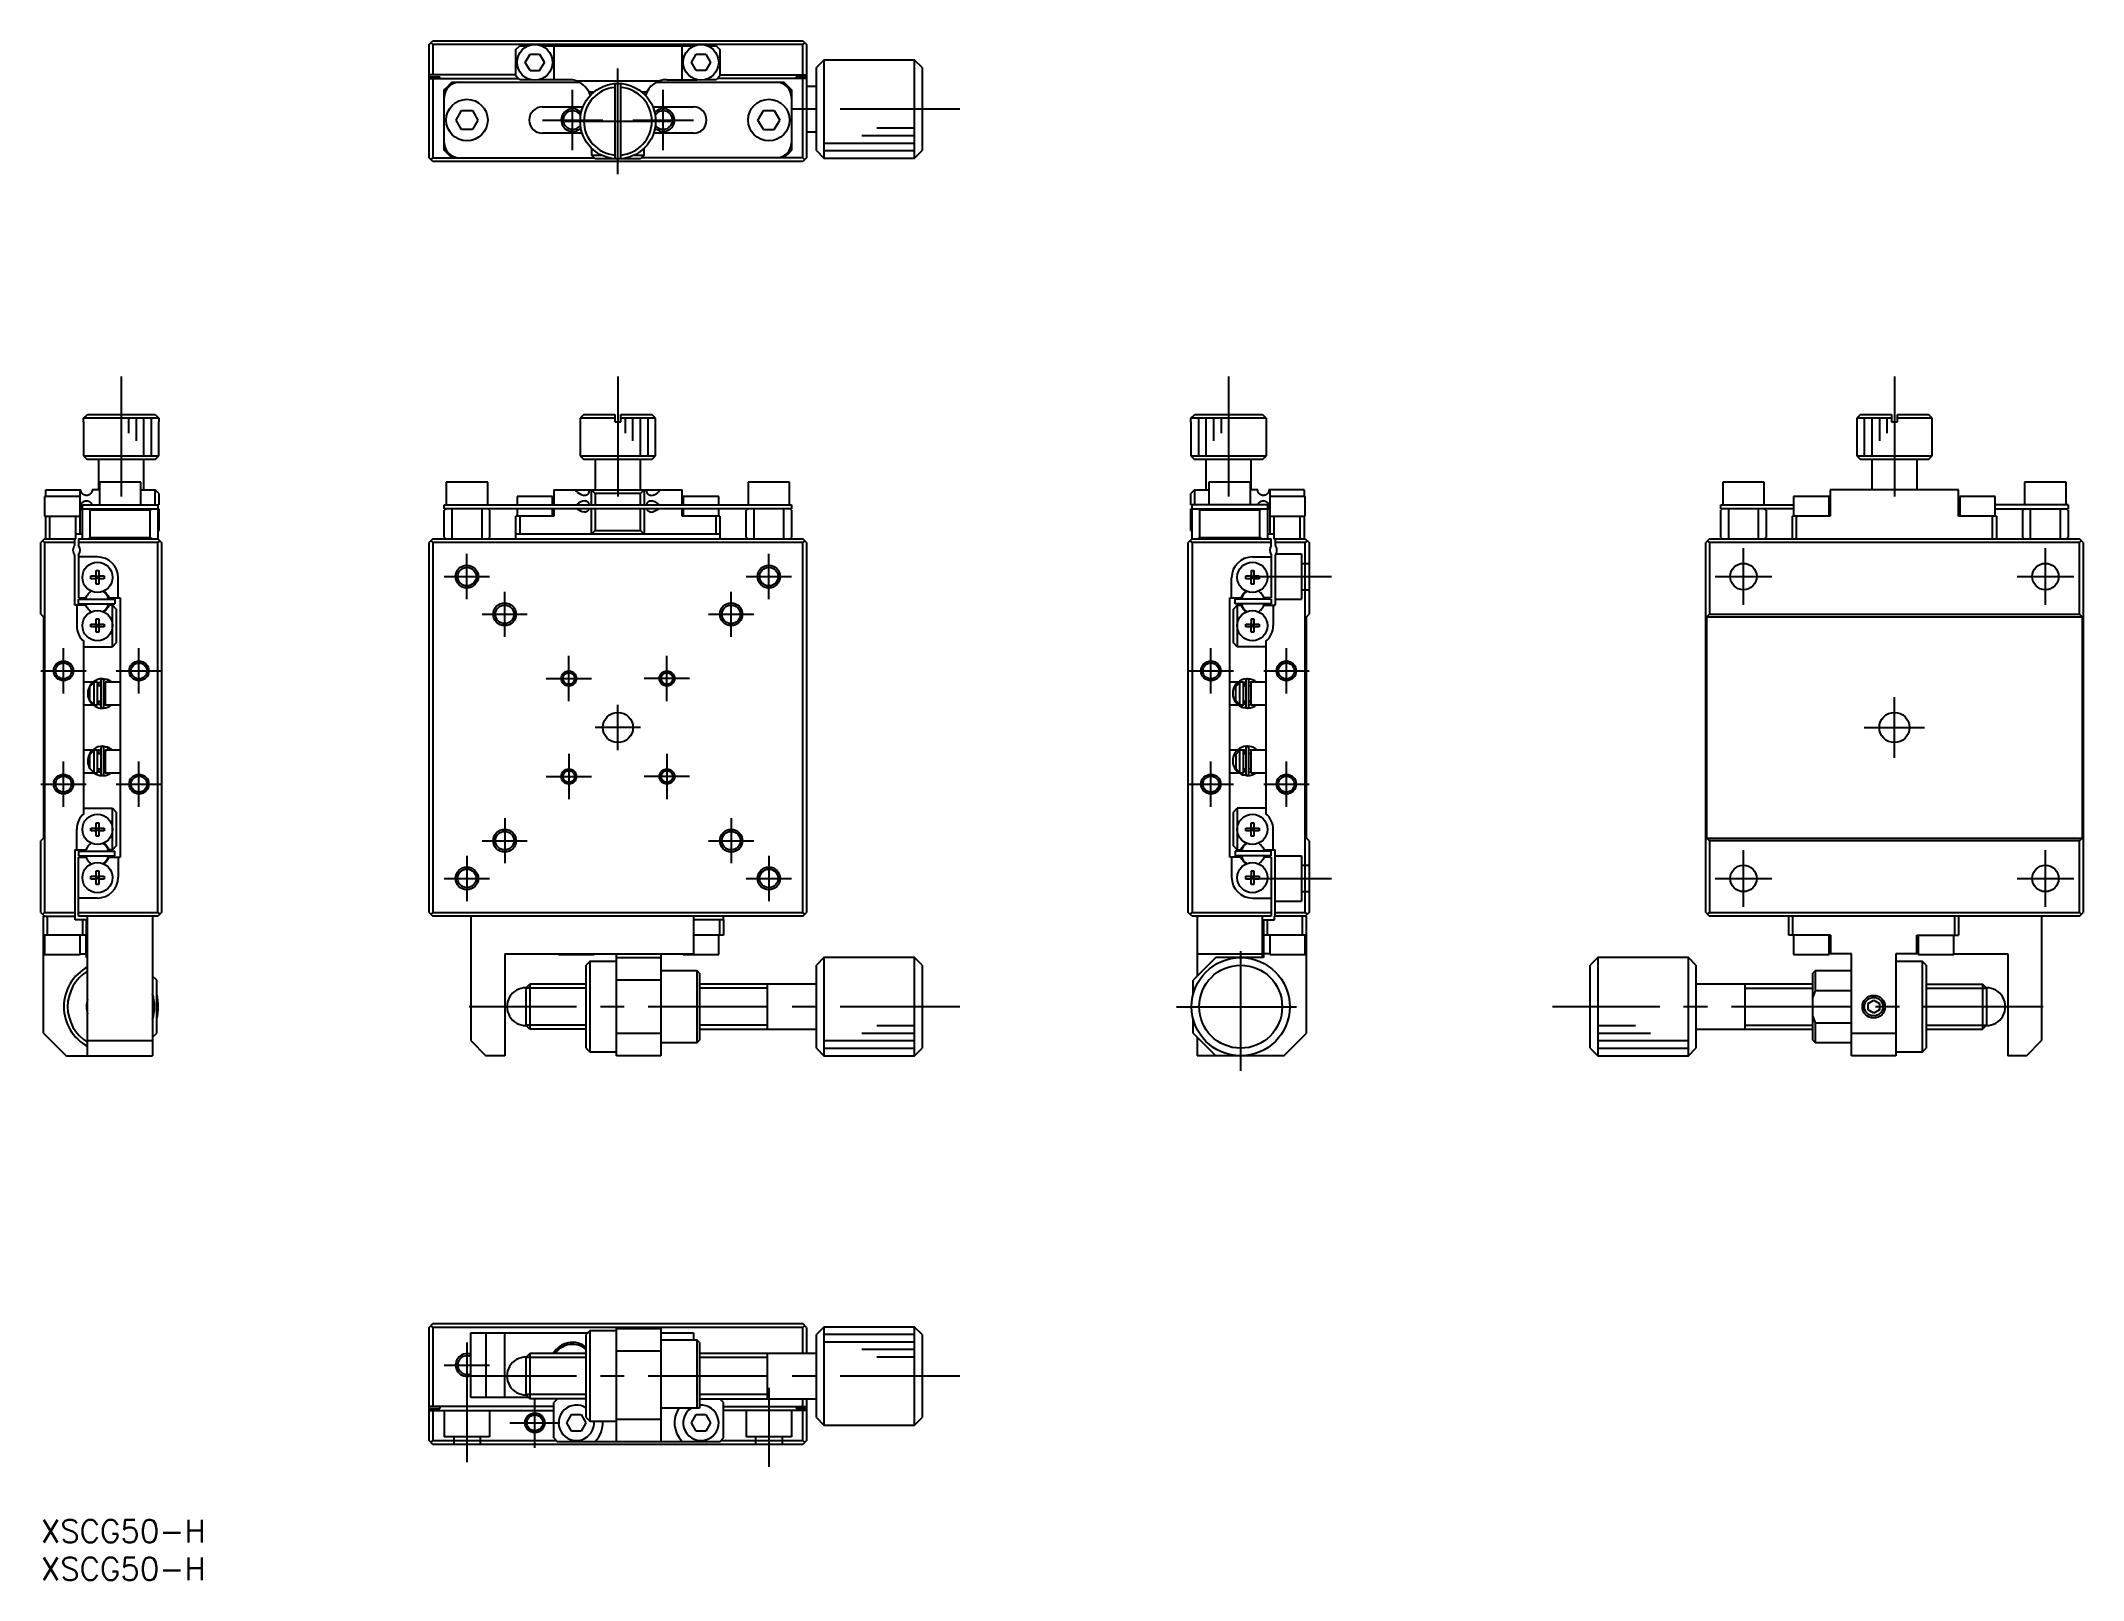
# Model space of a CAD drawing. Extents: x 0 to 271, y -8 to 196.
import ezdxf

# ---------------------------------------------------------------- set-up
doc = ezdxf.new("R2010")
doc.units = 0
doc.header["$LTSCALE"] = 0.5
doc.linetypes.add('CENTER', pattern=[50.8, 31.75, -6.35, 6.35, -6.35])
doc.linetypes.add('DASHED', pattern=[19.05, 12.7, -6.35])
for name, color, linetype in [('MSM_CENTER', 1, 'CENTER'), ('MSM_CONTINUOUS', 7, 'CONTINUOUS'), ('MSM_DASHED', 4, 'DASHED'), ('MSM_NARROW', 5, 'CONTINUOUS'), ('MSM_PART_NUMBER', 7, 'CONTINUOUS')]:
    doc.layers.add(name, color=color, linetype=linetype)
doc.styles.get("Standard").update_dxf_attribs({"font": 'txt.shx', "height": 3, "bigfont": 'bigfont.shx'})

# ---------------------------------------------------------------- blocks, each defined once
blk = doc.blocks.new('*U2')
at = {"layer": 'MSM_PART_NUMBER'}
blk.add_text('XSCG50-H', height=3, dxfattribs=at).set_placement((0, -3))
blk = doc.blocks.new('*U3')
at = {"layer": 'MSM_PART_NUMBER'}
blk.add_text('XSCG50-H', height=3, dxfattribs=at).set_placement((0, -8))

msp = doc.modelspace()

# ---------------------------------------------------------------- linework, layer by layer
at = {"layer": 'MSM_CENTER'}
for p, q in [((76.444929, 178.35), (76.444929, 192.35)), ((70.444931, 181.5), (70.444931, 189.499999)), ((82.444929, 181.5), (82.444929, 189.499999)), ((121.744929, 186.95), (96.444929, 186.95)), ((66.444932, 185.499999), (74.444931, 185.499999)), ((69.444929, 185.35), (83.444929, 185.35)), ((78.44493, 185.499999), (86.444929, 185.499999)), ((10.65, 151.5), (10.65, 135.5)), ((76.444929, 151.5), (76.444929, 134.5)), ((157.35, 151.5), (157.35, 135.5)), ((245.555071, 151.5), (245.555071, 134.5)), ((56.444929, 121.999998), (56.444929, 128)), ((96.444929, 121.999998), (96.444929, 128)), ((225.555071, 121.25), (225.555071, 128.75)), ((265.555071, 121.25), (265.555071, 128.75)), ((53.444928, 124.999999), (59.444931, 124.999999)), ((93.444928, 124.999999), (99.444931, 124.999999)), ((160.5, 125), (171, 125)), ((221.805071, 125), (229.305071, 125)), ((261.805071, 125), (269.305071, 125)), ((61.444929, 116.999998), (61.444929, 123)), ((91.444929, 116.999998), (91.444929, 123)), ((58.444928, 119.999999), (64.444931, 119.999999)), ((88.444928, 119.999999), (94.444931, 119.999999)), ((2.999999, 109.499999), (2.999999, 115.500001)), ((12.999999, 109.499999), (12.999999, 115.500001)), ((69.944929, 108.499998), (69.944929, 114.5)), ((82.944929, 108.499998), (82.944929, 114.5)), ((154.999999, 109.499999), (154.999999, 115.500001)), ((164.999999, 109.499999), (164.999999, 115.500001)), ((-0.000002, 112.5), (6.000001, 112.5)), ((9.999998, 112.5), (16.000001, 112.5)), ((66.944928, 111.499999), (72.944931, 111.499999)), ((85.94493, 111.499999), (79.944927, 111.499999)), ((151.999998, 112.5), (158.000001, 112.5)), ((161.999998, 112.5), (168.000001, 112.5)), ((245.555071, 101), (245.555071, 109)), ((76.444929, 101.999999), (76.444929, 108)), ((79.44493, 105), (73.444928, 105)), ((241.555071, 105), (249.555071, 105)), ((2.999999, 94.499999), (2.999999, 100.500001)), ((12.999999, 94.499999), (12.999999, 100.500001)), ((69.944929, 101.500003), (69.944929, 95.500001)), ((82.944929, 101.500003), (82.944929, 95.500001)), ((154.999999, 94.499999), (154.999999, 100.500001)), ((164.999999, 94.499999), (164.999999, 100.500001)), ((-0.000002, 97.5), (6.000001, 97.5)), ((9.999998, 97.5), (16.000001, 97.5)), ((66.944928, 98.500002), (72.944931, 98.500002)), ((85.94493, 98.500002), (79.944927, 98.500002)), ((151.999998, 97.5), (158.000001, 97.5)), ((161.999998, 97.5), (168.000001, 97.5)), ((61.444929, 93.000003), (61.444929, 87.000001)), ((91.444929, 93.000003), (91.444929, 87.000001)), ((58.444928, 90.000002), (64.444931, 90.000002)), ((88.444928, 90.000002), (94.444931, 90.000002)), ((56.444929, 88.000003), (56.444929, 82.000001)), ((96.444929, 88.000003), (96.444929, 82.000001)), ((225.555071, 81.25), (225.555071, 88.75)), ((265.555071, 81.25), (265.555071, 88.75)), ((53.444928, 85.000002), (59.444931, 85.000002)), ((93.444928, 85.000002), (99.444931, 85.000002)), ((160.5, 85), (171, 85)), ((221.805071, 85), (229.305071, 85)), ((261.805071, 85), (269.305071, 85)), ((158.95, 59.5), (158.95, 76.5)), ((121.744929, 68), (56.744929, 68)), ((150.45, 68), (167.45, 68)), ((265.255071, 68), (200.255071, 68)), ((56.444929, 23.500001), (56.444929, 7)), ((53.444928, 20.5), (59.444931, 20.5)), ((121.744929, 19.05), (56.744929, 19.05)), ((96.444929, 17.5), (96.444929, 7)), ((65.444929, 9.55), (65.444929, 16.15)), ((62.144929, 12.85), (68.744929, 12.85))]:
    msp.add_line(p, q, dxfattribs=at)
at = {"layer": 'MSM_CONTINUOUS'}
for p, q in [((51.444929, 195.5), (51.944929, 196)), ((51.444929, 180.5), (51.444929, 195.5)), ((51.694929, 195.75), (51.944929, 195.5)), ((51.944929, 196), (100.944929, 196)), ((51.944929, 195.5), (51.944929, 191.5)), ((100.944929, 195.5), (51.944929, 195.5)), ((62.944929, 194.85), (63.444929, 195.35)), ((62.944929, 191.35), (62.944929, 194.85)), ((63.444929, 195.35), (64.618794, 195.35)), ((66.271065, 195.35), (86.618794, 195.35)), ((67.944929, 195.35), (67.944929, 190.85)), ((84.944929, 190.85), (84.944929, 195.35)), ((88.271065, 195.35), (89.444929, 195.35)), ((89.444929, 195.35), (89.944929, 194.85)), ((89.944929, 194.85), (89.944929, 191.35)), ((100.944929, 196), (101.444929, 195.5)), ((100.944929, 195.5), (101.194929, 195.75)), ((100.944929, 191.5), (100.944929, 195.5)), ((101.444929, 195.5), (101.444929, 180.5)), ((64.174759, 193.15), (64.809844, 194.25)), ((64.809844, 192.05), (64.174759, 193.15)), ((64.809844, 194.25), (66.080015, 194.25)), ((66.080015, 194.25), (66.7151, 193.15)), ((66.080015, 192.05), (66.7151, 193.15)), ((86.174759, 193.15), (86.809844, 194.25)), ((86.809844, 192.05), (86.174759, 193.15)), ((86.809844, 194.25), (88.080015, 194.25)), ((88.080015, 194.25), (88.7151, 193.15)), ((88.7151, 193.15), (88.080015, 192.05)), ((103.744929, 193.45), (102.744929, 192.45)), ((102.744929, 181.45), (102.744929, 192.45)), ((103.744929, 193.45), (103.744929, 180.45)), ((115.744929, 193.45), (103.744929, 193.45)), ((115.744929, 180.45), (115.744929, 193.45)), ((116.744929, 192.45), (115.744929, 193.45)), ((116.744929, 192.45), (116.744929, 181.45)), ((62.944929, 191.5), (51.444929, 191.5)), ((51.444929, 191.25), (52.844929, 191.25)), ((51.444929, 191), (63.294929, 191)), ((51.944929, 191), (51.944929, 180.5)), ((52.844929, 191), (52.844929, 191.25)), ((53.444929, 189.5), (53.644929, 189.7)), ((53.444929, 181.5), (53.444929, 189.5)), ((54.444929, 190.5), (53.644929, 189.7)), ((53.644929, 189.7), (53.644929, 189.37178)), ((54.444929, 190.5), (71.350776, 190.5)), ((63.444929, 190.85), (62.944929, 191.35)), ((64.962747, 190.85), (63.444929, 190.85)), ((64.809844, 192.05), (66.080015, 192.05)), ((69.944929, 190.85), (65.927112, 190.85)), ((70.881679, 190.7), (82.00818, 190.7)), ((76.044929, 190.333974), (76.044929, 180.366026)), ((76.844929, 180.366026), (76.844929, 190.333974)), ((81.539037, 190.5), (98.444929, 190.5)), ((82.944929, 190.85), (86.962747, 190.85)), ((88.080015, 192.05), (86.809844, 192.05)), ((89.444929, 190.85), (87.927112, 190.85)), ((89.944929, 191.35), (89.444929, 190.85)), ((101.444929, 191), (89.594929, 191)), ((89.944929, 191.5), (101.444929, 191.5)), ((99.244929, 189.7), (98.444929, 190.5)), ((99.244929, 189.37178), (99.244929, 189.7)), ((99.244929, 189.7), (99.444929, 189.5)), ((99.444929, 189.5), (99.444929, 181.5)), ((101.444929, 191.25), (100.044929, 191.25)), ((100.044929, 191), (100.044929, 191.25)), ((100.944929, 180.5), (100.944929, 191)), ((102.744929, 189.95), (101.444929, 189.95)), ((55.001554, 185.5), (55.723242, 186.75)), ((55.723242, 186.75), (57.166617, 186.75)), ((57.166617, 186.75), (57.888305, 185.5)), ((66.444929, 187.25), (71.819997, 187.25)), ((73.25471, 189.2), (72.624015, 189.2)), ((80.265844, 189.2), (79.635149, 189.2)), ((81.069862, 187.25), (86.444929, 187.25)), ((95.001554, 185.5), (95.723242, 186.75)), ((95.723242, 186.75), (97.166617, 186.75)), ((97.166617, 186.75), (97.888305, 185.5)), ((55.723242, 184.25), (55.001554, 185.5)), ((57.166617, 184.25), (55.723242, 184.25)), ((57.888305, 185.5), (57.166617, 184.25)), ((95.723242, 184.25), (95.001554, 185.5)), ((95.723242, 184.25), (97.166617, 184.25)), ((97.166617, 184.25), (97.888305, 185.5)), ((53.644929, 181.3), (53.444929, 181.5)), ((53.644929, 181.62822), (53.644929, 181.3)), ((53.644929, 181.3), (54.444929, 180.5)), ((71.707842, 183.75), (66.444929, 183.75)), ((72.944929, 181.779286), (72.944929, 180.85)), ((79.944929, 180.85), (79.944929, 181.779286)), ((86.444929, 183.75), (81.182017, 183.75)), ((98.444929, 180.5), (99.244929, 181.3)), ((99.244929, 181.3), (99.244929, 181.62822)), ((99.444929, 181.5), (99.244929, 181.3)), ((101.444929, 183.95), (102.744929, 183.95)), ((102.744929, 181.45), (103.744929, 180.45)), ((115.744929, 180.45), (116.744929, 181.45)), ((51.944929, 180), (51.444929, 180.5)), ((51.944929, 180.5), (51.694929, 180.25)), ((51.944929, 180.5), (73.294929, 180.5)), ((100.944929, 180), (51.944929, 180)), ((72.944929, 180.85), (74.26548, 180.85)), ((73.444929, 180.35), (72.944929, 180.85)), ((79.444929, 180.35), (73.444929, 180.35)), ((78.624379, 180.85), (79.944929, 180.85)), ((79.944929, 180.85), (79.444929, 180.35)), ((100.944929, 180.5), (79.594929, 180.5)), ((101.194929, 180.25), (100.944929, 180.5)), ((101.444929, 180.5), (100.944929, 180)), ((103.744929, 180.45), (115.744929, 180.45)), ((5.666026, 146), (6.167813, 146.5)), ((6.167813, 146.5), (15.132187, 146.5)), ((15.132187, 146.5), (15.633974, 146)), ((71.944929, 146.5), (71.444929, 146)), ((71.944929, 146.5), (76.044929, 146.5)), ((76.044929, 146.5), (76.044929, 145.5)), ((76.844929, 145.5), (76.844929, 146.5)), ((76.844929, 146.5), (80.944929, 146.5)), ((81.444929, 146), (80.944929, 146.5)), ((152.366026, 146), (152.867813, 146.5)), ((152.867813, 146.5), (161.832187, 146.5)), ((161.832187, 146.5), (162.333974, 146)), ((241.055071, 146.5), (240.555071, 146)), ((241.055071, 146.5), (245.155071, 146.5)), ((245.155071, 146.5), (245.155071, 145.5)), ((245.955071, 145.5), (245.955071, 146.5)), ((245.955071, 146.5), (250.055071, 146.5)), ((250.555071, 146), (250.055071, 146.5)), ((5.65, 145.5), (5.666026, 145.5)), ((5.65, 145.5), (5.65, 141)), ((5.666026, 145.5), (5.666026, 146)), ((15.633974, 146), (5.666026, 146)), ((15.633974, 146), (15.633974, 145.5)), ((15.633974, 145.5), (15.65, 145.5)), ((15.65, 141), (15.65, 145.5)), ((76.044929, 146), (71.444929, 146)), ((71.444929, 146), (71.444929, 141)), ((76.044929, 145.5), (76.844929, 145.5)), ((81.444929, 146), (76.844929, 146)), ((81.444929, 141), (81.444929, 146)), ((152.35, 145.5), (152.366026, 145.5)), ((152.35, 145.5), (152.35, 141)), ((152.366026, 145.5), (152.366026, 146)), ((162.333974, 146), (152.366026, 146)), ((162.333974, 146), (162.333974, 145.5)), ((162.333974, 145.5), (162.35, 145.5)), ((162.35, 141), (162.35, 145.5)), ((245.155071, 146), (240.555071, 146)), ((240.555071, 146), (240.555071, 141)), ((245.155071, 145.5), (245.955071, 145.5)), ((250.555071, 146), (245.955071, 146)), ((250.555071, 141), (250.555071, 146)), ((5.65, 141), (15.65, 141)), ((5.65, 141), (6.15, 140.5)), ((15.15, 140.5), (15.65, 141)), ((71.444929, 141), (81.444929, 141)), ((71.444929, 141), (71.944929, 140.5)), ((80.944929, 140.5), (81.444929, 141)), ((152.35, 141), (162.35, 141)), ((152.35, 141), (152.85, 140.5)), ((161.85, 140.5), (162.35, 141)), ((240.555071, 141), (250.555071, 141)), ((240.555071, 141), (241.055071, 140.5)), ((250.055071, 140.5), (250.555071, 141)), ((15.15, 140.5), (6.15, 140.5)), ((7.65, 140.5), (7.65, 136.5)), ((13.65, 136.5), (13.65, 140.5)), ((80.944929, 140.5), (71.944929, 140.5)), ((73.444929, 140.5), (73.444929, 136.5)), ((79.444929, 136.5), (79.444929, 140.5)), ((161.85, 140.5), (152.85, 140.5)), ((154.35, 140.5), (154.35, 136.5)), ((160.35, 136.5), (160.35, 140.5)), ((250.055071, 140.5), (241.055071, 140.5)), ((242.555071, 140.5), (242.555071, 136.5)), ((248.555071, 136.5), (248.555071, 140.5)), ((5.2, 135.6), (0.5, 135.6)), ((0.5, 135.6), (0.5, 133)), ((0.65, 136.5), (5.3, 136.5)), ((0.65, 135.6), (0.65, 136.5)), ((5.15, 136.5), (5.15, 135.6)), ((5.2, 133), (5.2, 135.6)), ((5.300104, 136.487609), (5.3, 136.5)), ((5.300413, 136.475229), (5.300104, 136.487609)), ((5.300922, 136.462906), (5.300413, 136.475229)), ((5.301625, 136.450687), (5.300922, 136.462906)), ((5.302516, 136.438617), (5.301625, 136.450687)), ((5.30394, 136.423249), (5.302516, 136.438617)), ((5.305653, 136.408135), (5.30394, 136.423249)), ((5.307635, 136.393304), (5.305653, 136.408135)), ((5.309865, 136.378788), (5.307635, 136.393304)), ((5.312322, 136.364617), (5.309865, 136.378788)), ((5.314986, 136.350822), (5.312322, 136.364617)), ((5.321191, 136.322914), (5.314986, 136.350822)), ((5.328155, 136.296292), (5.321191, 136.322914)), ((5.335805, 136.270881), (5.328155, 136.296292)), ((5.344066, 136.246601), (5.335805, 136.270881)), ((5.352863, 136.223377), (5.344066, 136.246601)), ((5.362122, 136.20113), (5.352863, 136.223377)), ((5.381822, 136.159322), (5.362122, 136.20113)), ((5.403222, 136.120262), (5.381822, 136.159322)), ((5.426199, 136.08362), (5.403222, 136.120262)), ((5.457046, 136.040714), (5.426199, 136.08362)), ((5.490251, 136.000753), (5.457046, 136.040714)), ((5.525757, 135.963617), (5.490251, 136.000753)), ((5.563506, 135.929191), (5.525757, 135.963617)), ((5.602361, 135.898227), (5.563506, 135.929191)), ((5.643395, 135.869769), (5.602361, 135.898227)), ((5.686562, 135.843933), (5.643395, 135.869769)), ((5.731822, 135.820837), (5.686562, 135.843933)), ((5.781667, 135.799643), (5.731822, 135.820837)), ((5.833841, 135.781823), (5.781667, 135.799643)), ((5.888225, 135.767655), (5.833841, 135.781823)), ((5.929283, 135.759779), (5.888225, 135.767655)), ((5.971488, 135.754121), (5.929283, 135.759779)), ((6.014733, 135.75083), (5.971488, 135.754121)), ((6.058912, 135.750053), (6.014733, 135.75083)), ((6.103914, 135.751942), (6.058912, 135.750053)), ((6.149707, 135.756659), (6.103914, 135.751942)), ((6.196089, 135.764366), (6.149707, 135.756659)), ((6.230211, 135.771975), (6.196089, 135.764366)), ((6.264531, 135.781342), (6.230211, 135.771975)), ((6.298926, 135.792517), (6.264531, 135.781342)), ((6.333271, 135.805552), (6.298926, 135.792517)), ((6.365356, 135.819536), (6.333271, 135.805552)), ((6.397312, 135.835301), (6.365356, 135.819536)), ((6.428987, 135.852847), (6.397312, 135.835301)), ((6.460226, 135.872173), (6.428987, 135.852847)), ((6.490876, 135.893279), (6.460226, 135.872173)), ((6.520783, 135.916165), (6.490876, 135.893279)), ((6.547582, 135.938853), (6.520783, 135.916165)), ((6.573654, 135.963139), (6.547582, 135.938853)), ((6.598857, 135.98895), (6.573654, 135.963139)), ((6.623049, 136.016213), (6.598857, 135.98895)), ((6.646085, 136.044855), (6.623049, 136.016213)), ((6.667825, 136.074803), (6.646085, 136.044855)), ((6.683137, 136.097963), (6.667825, 136.074803)), ((6.697677, 136.121837), (6.683137, 136.097963)), ((6.711394, 136.146369), (6.697677, 136.121837)), ((6.724235, 136.171507), (6.711394, 136.146369)), ((6.735859, 136.196531), (6.724235, 136.171507)), ((6.746608, 136.222095), (6.735859, 136.196531)), ((6.756442, 136.248135), (6.746608, 136.222095)), ((6.765326, 136.274591), (6.756442, 136.248135)), ((6.773458, 136.302253), (6.765326, 136.274591)), ((6.780546, 136.33031), (6.773458, 136.302253)), ((6.786563, 136.358683), (6.780546, 136.33031)), ((6.791483, 136.387295), (6.786563, 136.358683)), ((6.795197, 136.415283), (6.791483, 136.387295)), ((6.79786, 136.443447), (6.795197, 136.415283)), ((6.799464, 136.471711), (6.79786, 136.443447)), ((6.8, 136.5), (6.799464, 136.471711)), ((7.75, 136.5), (6.8, 136.5)), ((13.25, 137.5), (7.75, 137.5)), ((7.75, 137.5), (7.75, 134.5)), ((13.25, 134.5), (13.25, 137.5)), ((13.25, 136.5), (15.15, 136.5)), ((15.15, 134.5), (15.15, 136.5)), ((15.65, 136), (15.15, 136.5)), ((15.65, 136), (15.65, 134.5)), ((59.194929, 137.5), (53.694929, 137.5)), ((53.694929, 137.5), (53.694929, 134.5)), ((59.194929, 134.5), (59.194929, 137.5)), ((67.794929, 135.6), (63.094929, 135.6)), ((63.094929, 135.6), (63.094929, 134.5)), ((67.794929, 134.5), (67.794929, 135.6)), ((67.944929, 136.5), (67.944929, 134.5)), ((67.944929, 136.5), (84.944929, 136.5)), ((70.904595, 136.393304), (70.881679, 136.5)), ((70.963302, 136.296292), (70.904595, 136.393304)), ((71.052961, 136.20113), (70.963302, 136.296292)), ((72.087275, 135.75), (71.940161, 135.763205)), ((72.096057, 135.750053), (72.087275, 135.75)), ((72.132248, 135.751477), (72.096057, 135.750053)), ((72.167805, 135.754917), (72.132248, 135.751477)), ((72.20262, 135.760464), (72.167805, 135.754917)), ((72.236584, 135.76821), (72.20262, 135.760464)), ((72.26959, 135.778246), (72.236584, 135.76821)), ((72.301529, 135.790663), (72.26959, 135.778246)), ((72.332291, 135.805552), (72.301529, 135.790663)), ((72.35636, 135.819536), (72.332291, 135.805552)), ((72.379671, 135.835301), (72.35636, 135.819536)), ((72.402156, 135.852847), (72.379671, 135.835301)), ((72.423749, 135.872173), (72.402156, 135.852847)), ((72.444382, 135.893279), (72.423749, 135.872173)), ((72.463987, 135.916165), (72.444382, 135.893279)), ((72.481114, 135.938853), (72.463987, 135.916165)), ((72.497394, 135.963139), (72.481114, 135.938853)), ((72.512785, 135.98895), (72.497394, 135.963139)), ((72.527247, 136.016213), (72.512785, 135.98895)), ((72.540738, 136.044855), (72.527247, 136.016213)), ((72.553216, 136.074803), (72.540738, 136.044855)), ((72.562892, 136.100911), (72.553216, 136.074803)), ((72.571889, 136.127976), (72.562892, 136.100911)), ((72.580194, 136.155911), (72.571889, 136.127976)), ((72.587796, 136.184627), (72.580194, 136.155911)), ((72.594683, 136.214037), (72.587796, 136.184627)), ((72.600841, 136.244054), (72.594683, 136.214037)), ((72.606259, 136.274591), (72.600841, 136.244054)), ((72.610952, 136.305699), (72.606259, 136.274591)), ((72.614931, 136.337362), (72.610952, 136.305699)), ((72.618193, 136.369465), (72.614931, 136.337362)), ((72.620736, 136.401894), (72.618193, 136.369465)), ((72.622556, 136.434536), (72.620736, 136.401894)), ((72.62365, 136.467276), (72.622556, 136.434536)), ((72.624015, 136.5), (72.62365, 136.467276)), ((72.944929, 134.5), (72.944929, 136.5)), ((73.444929, 136), (72.944929, 136.5)), ((73.444929, 136), (73.444929, 134.5)), ((79.444929, 136), (73.444929, 136)), ((79.944929, 136.5), (79.444929, 136)), ((79.444929, 134.5), (79.444929, 136)), ((79.944929, 136.5), (79.944929, 134.5)), ((80.266241, 136.465709), (80.265844, 136.5)), ((80.26743, 136.431464), (80.266241, 136.465709)), ((80.26941, 136.397397), (80.26743, 136.431464)), ((80.272179, 136.363642), (80.26941, 136.397397)), ((80.275435, 136.332899), (80.272179, 136.363642)), ((80.279381, 136.302436), (80.275435, 136.332899)), ((80.28401, 136.272342), (80.279381, 136.302436)), ((80.289315, 136.242707), (80.28401, 136.272342)), ((80.295287, 136.213621), (80.289315, 136.242707)), ((80.30192, 136.185172), (80.295287, 136.213621)), ((80.309206, 136.157451), (80.30192, 136.185172)), ((80.317137, 136.130548), (80.309206, 136.157451)), ((80.32724, 136.100171), (80.317137, 136.130548)), ((80.338284, 136.070825), (80.32724, 136.100171)), ((80.350235, 136.042582), (80.338284, 136.070825)), ((80.363061, 136.015514), (80.350235, 136.042582)), ((80.37673, 135.989694), (80.363061, 136.015514)), ((80.391211, 135.965195), (80.37673, 135.989694)), ((80.406471, 135.942087), (80.391211, 135.965195)), ((80.422478, 135.920445), (80.406471, 135.942087)), ((80.441602, 135.897584), (80.422478, 135.920445)), ((80.461741, 135.876446), (80.441602, 135.897584)), ((80.482831, 135.857029), (80.461741, 135.876446)), ((80.504808, 135.839332), (80.482831, 135.857029)), ((80.527607, 135.82335), (80.504808, 135.839332)), ((80.551165, 135.809083), (80.527607, 135.82335)), ((80.575418, 135.796527), (80.551165, 135.809083)), ((80.610773, 135.781617), (80.575418, 135.796527)), ((80.647529, 135.769745), (80.610773, 135.781617)), ((80.685535, 135.760781), (80.647529, 135.769745)), ((80.724642, 135.754591), (80.685535, 135.760781)), ((80.764698, 135.751044), (80.724642, 135.754591)), ((80.802531, 135.75), (80.764698, 135.751044)), ((81.927621, 136.297867), (81.842752, 136.20619)), ((81.982358, 136.386628), (81.927621, 136.297867)), ((82.00818, 136.5), (81.982358, 136.386628)), ((84.944929, 134.5), (84.944929, 136.5)), ((89.794929, 135.6), (85.094929, 135.6)), ((85.094929, 135.6), (85.094929, 134.5)), ((89.794929, 134.5), (89.794929, 135.6)), ((99.194929, 137.5), (93.694929, 137.5)), ((93.694929, 137.5), (93.694929, 134.5)), ((99.194929, 134.5), (99.194929, 137.5)), ((152.85, 136.5), (152.35, 136)), ((152.35, 134.5), (152.35, 136)), ((152.85, 136.5), (152.85, 134.5)), ((152.85, 136.5), (154.75, 136.5)), ((160.25, 137.5), (154.75, 137.5)), ((154.75, 137.5), (154.75, 134.5)), ((160.25, 134.5), (160.25, 137.5)), ((161.2, 136.5), (160.25, 136.5)), ((161.200796, 136.465461), (161.2, 136.5)), ((161.203154, 136.43132), (161.200796, 136.465461)), ((161.207062, 136.397337), (161.203154, 136.43132)), ((161.2125, 136.363642), (161.207062, 136.397337)), ((161.218409, 136.334856), (161.2125, 136.363642)), ((161.225427, 136.306373), (161.218409, 136.334856)), ((161.233524, 136.278273), (161.225427, 136.306373)), ((161.241659, 136.253522), (161.233524, 136.278273)), ((161.250621, 136.229134), (161.241659, 136.253522)), ((161.260384, 136.205162), (161.250621, 136.229134)), ((161.271823, 136.179728), (161.260384, 136.205162)), ((161.284146, 136.154838), (161.271823, 136.179728)), ((161.29731, 136.130548), (161.284146, 136.154838)), ((161.306499, 136.114764), (161.29731, 136.130548)), ((161.316035, 136.099265), (161.306499, 136.114764)), ((161.335923, 136.069409), (161.316035, 136.099265)), ((161.357033, 136.040773), (161.335923, 136.069409)), ((161.373301, 136.020504), (161.357033, 136.040773)), ((161.390146, 136.000938), (161.373301, 136.020504)), ((161.407519, 135.982106), (161.390146, 136.000938)), ((161.42904, 135.960464), (161.407519, 135.982106)), ((161.451216, 135.9399), (161.42904, 135.960464)), ((161.473958, 135.920445), (161.451216, 135.9399)), ((161.50009, 135.899932), (161.473958, 135.920445)), ((161.526613, 135.880934), (161.50009, 135.899932)), ((161.553594, 135.863319), (161.526613, 135.880934)), ((161.580633, 135.847261), (161.553594, 135.863319)), ((161.607962, 135.832535), (161.580633, 135.847261)), ((161.635208, 135.819261), (161.607962, 135.832535)), ((161.662603, 135.80725), (161.635208, 135.819261)), ((161.689949, 135.796527), (161.662603, 135.80725)), ((161.718233, 135.786709), (161.689949, 135.796527)), ((161.746504, 135.778135), (161.718233, 135.786709)), ((161.774693, 135.770776), (161.746504, 135.778135)), ((161.807963, 135.763573), (161.774693, 135.770776)), ((161.841008, 135.757962), (161.807963, 135.763573)), ((161.87374, 135.753887), (161.841008, 135.757962)), ((161.91374, 135.750877), (161.87374, 135.753887)), ((161.953111, 135.750006), (161.91374, 135.750877)), ((161.981799, 135.750674), (161.953111, 135.750006)), ((162.010077, 135.75241), (161.981799, 135.750674)), ((162.046781, 135.756271), (162.010077, 135.75241)), ((162.082702, 135.761833), (162.046781, 135.756271)), ((162.117783, 135.769008), (162.082702, 135.761833)), ((162.168012, 135.782385), (162.117783, 135.769008)), ((162.216313, 135.798874), (162.168012, 135.782385)), ((162.261994, 135.817973), (162.216313, 135.798874)), ((162.305733, 135.839732), (162.261994, 135.817973)), ((162.347259, 135.863851), (162.305733, 135.839732)), ((162.385851, 135.889644), (162.347259, 135.863851)), ((162.422423, 135.91749), (162.385851, 135.889644)), ((162.457164, 135.947474), (162.422423, 135.91749)), ((162.489742, 135.979249), (162.457164, 135.947474)), ((162.520516, 136.013162), (162.489742, 135.979249)), ((162.549171, 136.048893), (162.520516, 136.013162)), ((162.576021, 136.086965), (162.549171, 136.048893)), ((162.60088, 136.127367), (162.576021, 136.086965)), ((162.621459, 136.16587), (162.60088, 136.127367)), ((162.63419, 136.19277), (162.621459, 136.16587)), ((162.646179, 136.220998), (162.63419, 136.19277)), ((162.657354, 136.250699), (162.646179, 136.220998)), ((162.665068, 136.273772), (162.657354, 136.250699)), ((162.672248, 136.297867), (162.665068, 136.273772)), ((162.676693, 136.31448), (162.672248, 136.297867)), ((162.680866, 136.331674), (162.676693, 136.31448)), ((162.684732, 136.349438), (162.680866, 136.331674)), ((162.688249, 136.36776), (162.684732, 136.349438)), ((162.691382, 136.386628), (162.688249, 136.36776)), ((162.69409, 136.406031), (162.691382, 136.386628)), ((162.69542, 136.417282), (162.69409, 136.406031)), ((162.696595, 136.428746), (162.69542, 136.417282)), ((162.697607, 136.440388), (162.696595, 136.428746)), ((162.698451, 136.45217), (162.697607, 136.440388)), ((162.699119, 136.464059), (162.698451, 136.45217)), ((162.699604, 136.476017), (162.699119, 136.464059)), ((162.6999, 136.488009), (162.699604, 136.476017)), ((162.7, 136.5), (162.6999, 136.488009)), ((167.35, 136.5), (162.7, 136.5)), ((167.5, 135.6), (162.8, 135.6)), ((162.8, 135.6), (162.8, 133)), ((162.85, 135.6), (162.85, 136.5)), ((167.35, 136.5), (167.35, 135.6)), ((167.5, 133), (167.5, 135.6)), ((228.305071, 137.5), (222.805071, 137.5)), ((222.805071, 137.5), (222.805071, 134.5)), ((228.305071, 134.5), (228.305071, 137.5)), ((236.905071, 135.6), (232.205071, 135.6)), ((232.205071, 135.6), (232.205071, 133)), ((236.905071, 133), (236.905071, 135.6)), ((254.055071, 136.5), (237.055071, 136.5)), ((237.055071, 136.5), (237.055071, 133)), ((254.055071, 133), (254.055071, 136.5)), ((258.905071, 135.6), (254.205071, 135.6)), ((254.205071, 135.6), (254.205071, 133)), ((258.905071, 133), (258.905071, 135.6)), ((268.305071, 137.5), (262.805071, 137.5)), ((262.805071, 137.5), (262.805071, 134.5)), ((268.305071, 134.5), (268.305071, 137.5)), ((0.5, 133), (5.2, 133)), ((0.65, 130), (0.65, 133)), ((1.15, 133), (1.15, 130)), ((4.65, 130), (4.65, 133)), ((5.15, 133), (5.15, 130.6)), ((5.300004, 134.302242), (5.300109, 134.3127)), ((5.300045, 134.291789), (5.300004, 134.302242)), ((5.300239, 134.281085), (5.300045, 134.291789)), ((5.300109, 134.3127), (5.300357, 134.323134)), ((5.300585, 134.270409), (5.300239, 134.281085)), ((5.300357, 134.323134), (5.300749, 134.333513)), ((5.301079, 134.259792), (5.300585, 134.270409)), ((5.300749, 134.333513), (5.301301, 134.344149)), ((5.301718, 134.249264), (5.301079, 134.259792)), ((5.301301, 134.344149), (5.301999, 134.354708)), ((5.302758, 134.235743), (5.301718, 134.249264)), ((5.301999, 134.354708), (5.302837, 134.365167)), ((5.304025, 134.222403), (5.302758, 134.235743)), ((5.302837, 134.365167), (5.30381, 134.375499)), ((5.30381, 134.375499), (5.305248, 134.388565)), ((5.305506, 134.209288), (5.304025, 134.222403)), ((5.305248, 134.388565), (5.306889, 134.401416)), ((5.307649, 134.193166), (5.305506, 134.209288)), ((5.306889, 134.401416), (5.30872, 134.41403)), ((5.310089, 134.177404), (5.307649, 134.193166)), ((5.30872, 134.41403), (5.310725, 134.426384)), ((5.312804, 134.162015), (5.310089, 134.177404)), ((5.310725, 134.426384), (5.313739, 134.442897)), ((5.315771, 134.147013), (5.312804, 134.162015)), ((5.313739, 134.442897), (5.317038, 134.458956)), ((5.318965, 134.13241), (5.315771, 134.147013)), ((5.317038, 134.458956), (5.320596, 134.474556)), ((5.322362, 134.118221), (5.318965, 134.13241)), ((5.320596, 134.474556), (5.327893, 134.502702)), ((5.33019, 134.089303), (5.322362, 134.118221)), ((5.327893, 134.502702), (5.335936, 134.52952)), ((5.3388, 134.061799), (5.33019, 134.089303)), ((5.335936, 134.52952), (5.34466, 134.555102)), ((5.348119, 134.035602), (5.3388, 134.061799)), ((5.34466, 134.555102), (5.353998, 134.579544)), ((5.358069, 134.010604), (5.348119, 134.035602)), ((5.353998, 134.579544), (5.363886, 134.602937)), ((5.368574, 133.986696), (5.358069, 134.010604)), ((5.363886, 134.602937), (5.374256, 134.625377)), ((5.391431, 133.941047), (5.368574, 133.986696)), ((5.374256, 134.625377), (5.400802, 134.675782)), ((5.416377, 133.898595), (5.391431, 133.941047)), ((5.400802, 134.675782), (5.429969, 134.722476)), ((5.443297, 133.859014), (5.416377, 133.898595)), ((5.429969, 134.722476), (5.461661, 134.765704)), ((5.472076, 133.821979), (5.443297, 133.859014)), ((5.461661, 134.765704), (5.495782, 134.805712)), ((5.499672, 133.790453), (5.472076, 133.821979)), ((5.495782, 134.805712), (5.532235, 134.842745)), ((5.5, 130), (5.5, 134.5)), ((5.5, 134.5), (15.65, 134.5)), ((5.5, 134), (15.65, 134)), ((5.532235, 134.842745), (5.570924, 134.877049)), ((5.570924, 134.877049), (5.617206, 134.912534)), ((5.617206, 134.912534), (5.66646, 134.94452)), ((5.66646, 134.94452), (5.718618, 134.972819)), ((5.718618, 134.972819), (5.760688, 134.991954)), ((5.760688, 134.991954), (5.804503, 135.008687)), ((5.804503, 135.008687), (5.849989, 135.022841)), ((5.849989, 135.022841), (5.89707, 135.034243)), ((5.89707, 135.034243), (5.94242, 135.042236)), ((5.94242, 135.042236), (5.989227, 135.047515)), ((5.989227, 135.047515), (6.0373, 135.049872)), ((6.0373, 135.049872), (6.086448, 135.049101)), ((6.086448, 135.049101), (6.13648, 135.044994)), ((6.13648, 135.044994), (6.187207, 135.037343)), ((6.187207, 135.037343), (6.22722, 135.028759)), ((6.22722, 135.028759), (6.267494, 135.01777)), ((6.267494, 135.01777), (6.307839, 135.004286)), ((6.5, 133.8), (6.3, 134)), ((6.307839, 135.004286), (6.338852, 134.992142)), ((6.338852, 134.992142), (6.369778, 134.978405)), ((6.369778, 134.978405), (6.400497, 134.963059)), ((6.400497, 134.963059), (6.430886, 134.946085)), ((6.430886, 134.946085), (6.455118, 134.93117)), ((6.455118, 134.93117), (6.479051, 134.91515)), ((6.479051, 134.91515), (6.502605, 134.898035)), ((6.5, 133.8), (6.5, 130.2)), ((14.5, 133.8), (6.5, 133.8)), ((6.502605, 134.898035), (6.525702, 134.879834)), ((6.525702, 134.879834), (6.54891, 134.859985)), ((6.54891, 134.859985), (6.571539, 134.83897)), ((6.571539, 134.83897), (6.593495, 134.816825)), ((6.593495, 134.816825), (6.614685, 134.79359)), ((6.614685, 134.79359), (6.634545, 134.769895)), ((6.634545, 134.769895), (6.653582, 134.745173)), ((6.653582, 134.745173), (6.671711, 134.719487)), ((6.671711, 134.719487), (6.688849, 134.692902)), ((6.688849, 134.692902), (6.705509, 134.664419)), ((6.705509, 134.664419), (6.72101, 134.635011)), ((6.72101, 134.635011), (6.735276, 134.604777)), ((6.735276, 134.604777), (6.74823, 134.573817)), ((6.74823, 134.573817), (6.757256, 134.549576)), ((6.757256, 134.549576), (6.765468, 134.524953)), ((6.765468, 134.524953), (6.772842, 134.5)), ((14.7, 134), (14.5, 133.8)), ((14.5, 130.2), (14.5, 133.8)), ((15.5, 134.5), (15.5, 130)), ((15.65, 134), (15.65, 131.1)), ((53.444929, 134), (53.444929, 134.5)), ((53.444929, 134.5), (99.444929, 134.5)), ((53.644929, 134), (53.444929, 133.8)), ((99.444929, 134), (53.444929, 134)), ((53.444929, 130.2), (53.444929, 133.8)), ((54.444929, 134), (54.444929, 130)), ((58.444929, 130), (58.444929, 134)), ((59.444929, 133.8), (59.244929, 134)), ((59.444929, 133.8), (59.444929, 130.2)), ((67.944929, 133), (62.944929, 133)), ((62.944929, 130), (62.944929, 133)), ((63.094929, 134), (63.094929, 133)), ((63.444929, 133), (63.444929, 130.6)), ((67.794929, 133), (67.794929, 134)), ((67.944929, 134), (67.944929, 133)), ((70.960614, 134.500031), (71.032245, 134.579544)), ((72.087235, 133.55), (71.970267, 133.558584)), ((72.087202, 135.05), (72.122405, 135.049101)), ((72.097125, 133.550102), (72.087235, 133.55)), ((72.137914, 133.551903), (72.097125, 133.550102)), ((72.122405, 135.049101), (72.1688, 135.044994)), ((72.177736, 133.556246), (72.137914, 133.551903)), ((72.1688, 135.044994), (72.213727, 135.037343)), ((72.216462, 133.563265), (72.177736, 133.556246)), ((72.213727, 135.037343), (72.243234, 135.030028)), ((72.25396, 133.573098), (72.216462, 133.563265)), ((72.243234, 135.030028), (72.27208, 135.020878)), ((72.281785, 133.582625), (72.25396, 133.573098)), ((72.27208, 135.020878), (72.300184, 135.009849)), ((72.3089, 133.593981), (72.281785, 133.582625)), ((72.300184, 135.009849), (72.327463, 134.996899)), ((72.335228, 133.607198), (72.3089, 133.593981)), ((72.327463, 134.996899), (72.353833, 134.981984)), ((72.36069, 133.622312), (72.335228, 133.607198)), ((72.353833, 134.981984), (72.379212, 134.96506)), ((72.385208, 133.639354), (72.36069, 133.622312)), ((72.379212, 134.96506), (72.403516, 134.946085)), ((72.408703, 133.65836), (72.385208, 133.639354)), ((72.403516, 134.946085), (72.422837, 134.92873)), ((72.429389, 133.677644), (72.408703, 133.65836)), ((72.422837, 134.92873), (72.441449, 134.90984)), ((72.449226, 133.698718), (72.429389, 133.677644)), ((72.441449, 134.90984), (72.459307, 134.889451)), ((72.468154, 133.721536), (72.449226, 133.698718)), ((72.459307, 134.889451), (72.476365, 134.867596)), ((72.486117, 133.746056), (72.468154, 133.721536)), ((72.476365, 134.867596), (72.492579, 134.844311)), ((72.503058, 133.772231), (72.486117, 133.746056)), ((72.492579, 134.844311), (72.507904, 134.819631)), ((72.51892, 133.80002), (72.503058, 133.772231)), ((72.507904, 134.819631), (72.522294, 134.79359)), ((72.531701, 133.825256), (72.51892, 133.80002)), ((72.522294, 134.79359), (72.53418, 134.769524)), ((72.543717, 133.851755), (72.531701, 133.825256)), ((72.53418, 134.769524), (72.545383, 134.744323)), ((72.554944, 133.879426), (72.543717, 133.851755)), ((72.545383, 134.744323), (72.555886, 134.718068)), ((72.565361, 133.908178), (72.554944, 133.879426)), ((72.555886, 134.718068), (72.565672, 134.69084)), ((72.574947, 133.937919), (72.565361, 133.908178)), ((72.565672, 134.69084), (72.574723, 134.66272)), ((72.574723, 134.66272), (72.583022, 134.633789)), ((72.583679, 133.968556), (72.574947, 133.937919)), ((72.583022, 134.633789), (72.590551, 134.604128)), ((72.591535, 134), (72.583679, 133.968556)), ((72.590551, 134.604128), (72.597294, 134.573817)), ((72.597294, 134.573817), (72.602045, 134.549576)), ((72.602045, 134.549576), (72.606334, 134.524953)), ((72.606334, 134.524953), (72.610156, 134.5)), ((72.944929, 130.6), (72.944929, 134)), ((73.444929, 134), (73.444929, 131.1)), ((79.444929, 131.1), (79.444929, 134)), ((79.944929, 134), (79.944929, 130.6)), ((80.279702, 134.5), (80.284775, 134.532393)), ((80.284775, 134.532393), (80.290658, 134.564279)), ((80.290658, 134.564279), (80.297339, 134.595556)), ((80.297339, 134.595556), (80.304807, 134.626119)), ((80.30639, 133.96772), (80.298324, 134)), ((80.304807, 134.626119), (80.313047, 134.655863)), ((80.315342, 133.936374), (80.30639, 133.96772)), ((80.313047, 134.655863), (80.322048, 134.684684)), ((80.325158, 133.906144), (80.315342, 133.936374)), ((80.322048, 134.684684), (80.331796, 134.712478)), ((80.335892, 133.876907), (80.325158, 133.906144)), ((80.331796, 134.712478), (80.342292, 134.739197)), ((80.347515, 133.848735), (80.335892, 133.876907)), ((80.342292, 134.739197), (80.35357, 134.764948)), ((80.359996, 133.821701), (80.347515, 133.848735)), ((80.35357, 134.764948), (80.365605, 134.789679)), ((80.373305, 133.795877), (80.359996, 133.821701)), ((80.365605, 134.789679), (80.378369, 134.813337)), ((80.38741, 133.771336), (80.373305, 133.795877)), ((80.378369, 134.813337), (80.391835, 134.835871)), ((80.402283, 133.748149), (80.38741, 133.771336)), ((80.391835, 134.835871), (80.405977, 134.857229)), ((80.417892, 133.726389), (80.402283, 133.748149)), ((80.405977, 134.857229), (80.420767, 134.87736)), ((80.436554, 133.703346), (80.417892, 133.726389)), ((80.420767, 134.87736), (80.439976, 134.900589)), ((80.456218, 133.681986), (80.436554, 133.703346)), ((80.439976, 134.900589), (80.46021, 134.922064)), ((80.476821, 133.662309), (80.456218, 133.681986)), ((80.46021, 134.922064), (80.481402, 134.941779)), ((80.498302, 133.644317), (80.476821, 133.662309)), ((80.481402, 134.941779), (80.503487, 134.959731)), ((80.520598, 133.62801), (80.498302, 133.644317)), ((80.503487, 134.959731), (80.526399, 134.975916)), ((80.543648, 133.613389), (80.520598, 133.62801)), ((80.526399, 134.975916), (80.550073, 134.99033)), ((80.567389, 133.600454), (80.543648, 133.613389)), ((80.550073, 134.99033), (80.580194, 135.005689)), ((80.59788, 133.586634), (80.567389, 133.600454)), ((80.580194, 135.005689), (80.611486, 135.01861)), ((80.629475, 133.575163), (80.59788, 133.586634)), ((80.611486, 135.01861), (80.64384, 135.029182)), ((80.662072, 133.565954), (80.629475, 133.575163)), ((80.64384, 135.029182), (80.677152, 135.037489)), ((80.69557, 133.558921), (80.662072, 133.565954)), ((80.677152, 135.037489), (80.711314, 135.04362)), ((80.72987, 133.553976), (80.69557, 133.558921)), ((80.711314, 135.04362), (80.746221, 135.04766)), ((80.76487, 133.551032), (80.72987, 133.553976)), ((80.746221, 135.04766), (80.781767, 135.049696)), ((80.80047, 133.550003), (80.76487, 133.551032)), ((80.781767, 135.049696), (80.802647, 135.05)), ((80.802522, 133.55), (80.80047, 133.550003)), ((80.802647, 135.05), (80.934688, 135.039225)), ((84.944929, 133), (84.944929, 134)), ((89.944929, 133), (84.944929, 133)), ((85.094929, 134), (85.094929, 133)), ((89.444929, 130.6), (89.444929, 133)), ((89.794929, 133), (89.794929, 134)), ((89.944929, 133), (89.944929, 130)), ((93.644929, 134), (93.444929, 133.8)), ((93.444929, 130.2), (93.444929, 133.8)), ((94.444929, 134), (94.444929, 130)), ((98.444929, 130), (98.444929, 134)), ((99.444929, 133.8), (99.244929, 134)), ((99.444929, 134.5), (99.444929, 134)), ((99.444929, 133.8), (99.444929, 130.2)), ((162.5, 134.5), (152.35, 134.5)), ((152.35, 131.1), (152.35, 134)), ((152.35, 134), (162.5, 134)), ((152.5, 130), (152.5, 134.5)), ((153.5, 133.8), (153.3, 134)), ((153.5, 133.8), (153.5, 130.2)), ((161.5, 133.8), (153.5, 133.8)), ((161.227158, 134.5), (161.234773, 134.525719)), ((161.234773, 134.525719), (161.24328, 134.551087)), ((161.24328, 134.551087), (161.252649, 134.576046)), ((161.252649, 134.576046), (161.262046, 134.598695)), ((161.262046, 134.598695), (161.272144, 134.620953)), ((161.272144, 134.620953), (161.282914, 134.642777)), ((161.282914, 134.642777), (161.295711, 134.666612)), ((161.295711, 134.666612), (161.309293, 134.689862)), ((161.309293, 134.689862), (161.323612, 134.712478)), ((161.323612, 134.712478), (161.338172, 134.733781)), ((161.338172, 134.733781), (161.353367, 134.754453)), ((161.353367, 134.754453), (161.36915, 134.774461)), ((161.36915, 134.774461), (161.391865, 134.800984)), ((161.391865, 134.800984), (161.415548, 134.826176)), ((161.415548, 134.826176), (161.433703, 134.844)), ((161.433703, 134.844), (161.452303, 134.861067)), ((161.452303, 134.861067), (161.471298, 134.87736)), ((161.471298, 134.87736), (161.493162, 134.89481)), ((161.493162, 134.89481), (161.515433, 134.91127)), ((161.7, 134), (161.5, 133.8)), ((161.5, 130.2), (161.5, 133.8)), ((161.515433, 134.91127), (161.546002, 134.931888)), ((161.546002, 134.931888), (161.577107, 134.950729)), ((161.577107, 134.950729), (161.608593, 134.967788)), ((161.608593, 134.967788), (161.632655, 134.979553)), ((161.632655, 134.979553), (161.656837, 134.99033)), ((161.656837, 134.99033), (161.687942, 135.002726)), ((161.687942, 135.002726), (161.719107, 135.013574)), ((161.719107, 135.013574), (161.750231, 135.022906)), ((161.750231, 135.022906), (161.7888, 135.032471)), ((161.7888, 135.032471), (161.827103, 135.039862)), ((161.827103, 135.039862), (161.861271, 135.044733)), ((161.861271, 135.044733), (161.895078, 135.047986)), ((161.895078, 135.047986), (161.928636, 135.049696)), ((161.928636, 135.049696), (161.972321, 135.049668)), ((161.972321, 135.049668), (162.01535, 135.047147)), ((162.01535, 135.047147), (162.057375, 135.042274)), ((162.057375, 135.042274), (162.098815, 135.035088)), ((162.098815, 135.035088), (162.139115, 135.025765)), ((162.139115, 135.025765), (162.178666, 135.014291)), ((162.178666, 135.014291), (162.216984, 135.00087)), ((162.216984, 135.00087), (162.254227, 134.985526)), ((162.254227, 134.985526), (162.299866, 134.963396)), ((162.299866, 134.963396), (162.343655, 134.938386)), ((162.343655, 134.938386), (162.385309, 134.910742)), ((162.385309, 134.910742), (162.425286, 134.880176)), ((162.425286, 134.880176), (162.463069, 134.847047)), ((162.463069, 134.847047), (162.499069, 134.810908)), ((162.499069, 134.810908), (162.532804, 134.772059)), ((162.5, 134.5), (162.5, 130)), ((162.50787, 133.798717), (162.500186, 133.790299)), ((162.539733, 133.836626), (162.50787, 133.798717)), ((162.532804, 134.772059), (162.564433, 134.730084)), ((162.569311, 133.876971), (162.539733, 133.836626)), ((162.564433, 134.730084), (162.583089, 134.702117)), ((162.588004, 133.905725), (162.569311, 133.876971)), ((162.583089, 134.702117), (162.600832, 134.67272)), ((162.605703, 133.935921), (162.588004, 133.905725)), ((162.600832, 134.67272), (162.617582, 134.64181)), ((162.618991, 133.960948), (162.605703, 133.935921)), ((162.617582, 134.64181), (162.633341, 134.609104)), ((162.63161, 133.987089), (162.618991, 133.960948)), ((162.643516, 134.014455), (162.63161, 133.987089)), ((162.633341, 134.609104), (162.640783, 134.592094)), ((162.640783, 134.592094), (162.647936, 134.574563)), ((162.652732, 134.037946), (162.643516, 134.014455)), ((162.647936, 134.574563), (162.657074, 134.550101)), ((162.661401, 134.062486), (162.652732, 134.037946)), ((162.657074, 134.550101), (162.665618, 134.524488)), ((162.669462, 134.088166), (162.661401, 134.062486)), ((162.665618, 134.524488), (162.673495, 134.497624)), ((162.674202, 134.104979), (162.669462, 134.088166)), ((162.673495, 134.497624), (162.677212, 134.483475)), ((162.678667, 134.122387), (162.674202, 134.104979)), ((162.677212, 134.483475), (162.680725, 134.468943)), ((162.68282, 134.140383), (162.678667, 134.122387)), ((162.680725, 134.468943), (162.684015, 134.45402)), ((162.686622, 134.158964), (162.68282, 134.140383)), ((162.684015, 134.45402), (162.686662, 134.440808)), ((162.690032, 134.178126), (162.686622, 134.158964)), ((162.686662, 134.440808), (162.689122, 134.427251)), ((162.689122, 134.427251), (162.691377, 134.41337)), ((162.693013, 134.197864), (162.690032, 134.178126)), ((162.691377, 134.41337), (162.693408, 134.39919)), ((162.694639, 134.210507), (162.693013, 134.197864)), ((162.693408, 134.39919), (162.695197, 134.384734)), ((162.696072, 134.223411), (162.694639, 134.210507)), ((162.695197, 134.384734), (162.696724, 134.370024)), ((162.6973, 134.236533), (162.696072, 134.223411)), ((162.696724, 134.370024), (162.697695, 134.358695)), ((162.698312, 134.249828), (162.6973, 134.236533)), ((162.697695, 134.358695), (162.6985, 134.347191)), ((162.699096, 134.263254), (162.698312, 134.249828)), ((162.6985, 134.347191), (162.699135, 134.335554)), ((162.69964, 134.276766), (162.699096, 134.263254)), ((162.699135, 134.335554), (162.699596, 134.323823)), ((162.699596, 134.323823), (162.699881, 134.312039)), ((162.699907, 134.28847), (162.69964, 134.276766)), ((162.699881, 134.312039), (162.699986, 134.300241)), ((162.699986, 134.300241), (162.699907, 134.28847)), ((162.8, 133), (167.5, 133)), ((162.85, 130.6), (162.85, 133)), ((163.35, 133), (163.35, 130)), ((166.85, 130), (166.85, 133)), ((167.35, 133), (167.35, 130)), ((222.555071, 134), (222.555071, 134.5)), ((222.555071, 134.5), (232.205071, 134.5)), ((222.755071, 134), (222.555071, 133.8)), ((232.205071, 134), (222.555071, 134)), ((222.555071, 130.2), (222.555071, 133.8)), ((223.555071, 134), (223.555071, 130)), ((227.555071, 130), (227.555071, 134)), ((228.555071, 133.8), (228.355071, 134)), ((228.555071, 133.8), (228.555071, 130.2)), ((237.055071, 133), (232.055071, 133)), ((232.055071, 130), (232.055071, 133)), ((232.555071, 133), (232.555071, 130)), ((237.055071, 134.5), (236.905071, 134.5)), ((236.905071, 134), (237.055071, 134)), ((254.205071, 134.5), (254.055071, 134.5)), ((254.055071, 134), (254.205071, 134)), ((259.055071, 133), (254.055071, 133)), ((258.555071, 130), (258.555071, 133)), ((268.555071, 134.5), (258.905071, 134.5)), ((258.905071, 134), (268.555071, 134)), ((259.055071, 133), (259.055071, 130)), ((262.755071, 134), (262.555071, 133.8)), ((262.555071, 130.2), (262.555071, 133.8)), ((263.555071, 134), (263.555071, 130)), ((267.555071, 130), (267.555071, 134)), ((268.555071, 133.8), (268.355071, 134)), ((268.555071, 134.5), (268.555071, 134)), ((268.555071, 133.8), (268.555071, 130.2)), ((0.5, 130), (0, 129.5)), ((0.5, 130), (4.65, 130)), ((4.5, 129.161438), (4.5, 130)), ((5.5, 130.6), (4.65, 130.6)), ((5, 130), (5, 129.1)), ((5, 130), (15.5, 130)), ((6.3, 130), (6.5, 130.2)), ((6.5, 130.2), (14.5, 130.2)), ((14.5, 130.2), (14.7, 130)), ((15.5, 130.95), (15.65, 131.1)), ((15.5, 130), (16, 129.5)), ((51.944929, 130), (51.444929, 129.5)), ((51.944929, 130), (100.944929, 130)), ((53.444929, 130.2), (53.644929, 130)), ((59.244929, 130), (59.444929, 130.2)), ((89.944929, 130.6), (62.944929, 130.6)), ((72.944929, 130.6), (73.444929, 131.1)), ((73.444929, 131.1), (79.444929, 131.1)), ((79.444929, 131.1), (79.944929, 130.6)), ((93.444929, 130.2), (93.644929, 130)), ((99.244929, 130), (99.444929, 130.2)), ((101.444929, 129.5), (100.944929, 130)), ((152.5, 130), (152, 129.5)), ((152.35, 131.1), (152.5, 130.95)), ((152.5, 130), (163, 130)), ((153.3, 130), (153.5, 130.2)), ((153.5, 130.2), (161.5, 130.2)), ((161.5, 130.2), (161.7, 130)), ((163.35, 130.6), (162.5, 130.6)), ((163, 129.1), (163, 130)), ((163.35, 130), (167.5, 130)), ((163.5, 130), (163.5, 129.161438)), ((167.5, 130), (168, 129.5)), ((221.055071, 130), (220.555071, 129.5)), ((221.055071, 130), (270.055071, 130)), ((222.555071, 130.2), (222.755071, 130)), ((228.355071, 130), (228.555071, 130.2)), ((262.555071, 130.2), (262.755071, 130)), ((268.355071, 130), (268.555071, 130.2)), ((270.555071, 129.5), (270.055071, 130)), ((0, 120), (0, 129.5)), ((0.5, 129.5), (0.25, 129.75)), ((0.5, 129.5), (0.5, 80.5)), ((4.5, 129.5), (0.5, 129.5)), ((4.5, 121.2), (4.5, 127.838562)), ((15.5, 129.5), (5, 129.5)), ((5, 127.9), (5, 122.2)), ((7.5, 127.6), (5, 127.6)), ((15.75, 129.75), (15.5, 129.5)), ((15.5, 80.5), (15.5, 129.5)), ((16, 129.5), (16, 80.5)), ((51.444929, 80.5), (51.444929, 129.5)), ((51.944929, 129.5), (51.694929, 129.75)), ((100.944929, 129.5), (51.944929, 129.5)), ((51.944929, 129.5), (51.944929, 80.5)), ((101.194929, 129.75), (100.944929, 129.5)), ((100.944929, 80.5), (100.944929, 129.5)), ((101.444929, 129.5), (101.444929, 80.5)), ((152, 80.5), (152, 129.5)), ((152.5, 129.5), (152.25, 129.75)), ((163, 129.5), (152.5, 129.5)), ((152.5, 129.5), (152.5, 80.5)), ((160.5, 127.6), (163, 127.6)), ((163, 127.9), (163, 122.2)), ((167.5, 129.5), (163.5, 129.5)), ((163.5, 127.838562), (163.5, 121.2)), ((167.75, 129.75), (167.5, 129.5)), ((167.5, 80.5), (167.5, 129.5)), ((168, 129.5), (168, 120)), ((220.555071, 80.5), (220.555071, 129.5)), ((221.055071, 129.5), (220.805071, 129.75)), ((221.055071, 129.5), (221.055071, 120)), ((270.055071, 129.5), (221.055071, 129.5)), ((270.305071, 129.75), (270.055071, 129.5)), ((270.055071, 120), (270.055071, 129.5)), ((270.555071, 129.5), (270.555071, 80.5)), ((6.613639, 125.08), (7.32, 125.08)), ((6.613639, 124.72), (6.613639, 125.08)), ((7.32, 124.72), (6.613639, 124.72)), ((7.32, 125.786361), (7.68, 125.786361)), ((7.32, 125.08), (7.32, 125.786361)), ((7.330372, 125.069628), (7.32, 125.08)), ((7.330372, 124.730372), (7.32, 124.72)), ((7.32, 124.013639), (7.32, 124.72)), ((7.330372, 124.730372), (7.330372, 125.069628)), ((7.330372, 125.069628), (7.669628, 125.069628)), ((7.669628, 124.730372), (7.330372, 124.730372)), ((7.669628, 125.069628), (7.68, 125.08)), ((7.669628, 125.069628), (7.669628, 124.730372)), ((7.669628, 124.730372), (7.68, 124.72)), ((7.68, 125.786361), (7.68, 125.08)), ((7.68, 125.08), (8.386361, 125.08)), ((7.68, 124.72), (7.68, 124.013639)), ((8.386361, 124.72), (7.68, 124.72)), ((8.386361, 125.08), (8.386361, 124.72)), ((10.25, 122.2), (10.25, 124.85)), ((157.75, 122.2), (157.75, 124.85)), ((159.613639, 124.72), (159.613639, 125.08)), ((159.613639, 125.08), (160.32, 125.08)), ((160.32, 124.72), (159.613639, 124.72)), ((160.32, 125.786361), (160.68, 125.786361)), ((160.32, 125.786361), (160.32, 125.08)), ((160.330372, 125.069628), (160.32, 125.08)), ((160.330372, 124.730372), (160.32, 124.72)), ((160.32, 124.013639), (160.32, 124.72)), ((160.330372, 125.069628), (160.669628, 125.069628)), ((160.330372, 124.730372), (160.330372, 125.069628)), ((160.669628, 124.730372), (160.330372, 124.730372)), ((160.669628, 125.069628), (160.68, 125.08)), ((160.669628, 125.069628), (160.669628, 124.730372)), ((160.669628, 124.730372), (160.68, 124.72)), ((160.68, 125.786361), (160.68, 125.08)), ((160.68, 125.08), (161.386361, 125.08)), ((160.68, 124.72), (160.68, 124.013639)), ((161.386361, 124.72), (160.68, 124.72)), ((161.386361, 125.08), (161.386361, 124.72)), ((5, 122.2), (5.955588, 122.2)), ((5, 122), (9.8, 122)), ((5, 121.4), (5, 122)), ((5.955588, 122.2), (6.125185, 122.49375)), ((7.68, 124.013639), (7.32, 124.013639)), ((8.874815, 122.49375), (9.044412, 122.2)), ((9.044412, 122.2), (10.5, 122.2)), ((9.8, 122), (9.8, 121.4)), ((10.5, 122.2), (10.5, 87.8)), ((157.5, 122.2), (158.955588, 122.2)), ((157.5, 87.8), (157.5, 122.2)), ((163, 122), (158.2, 122)), ((158.2, 121.4), (158.2, 122)), ((159.125185, 122.49375), (158.955588, 122.2)), ((160.68, 124.013639), (160.32, 124.013639)), ((162.044412, 122.2), (161.874815, 122.49375)), ((163, 122.2), (162.044412, 122.2)), ((163, 122), (163, 121.4)), ((0, 120), (0.35, 119.65)), ((0.35, 119.65), (0.35, 90.35)), ((5.955588, 121.2), (4.5, 121.2)), ((4.75, 121.2), (4.75, 118.5)), ((5, 121.4), (9.8, 121.4)), ((6.125185, 120.90625), (5.955588, 121.2)), ((7.32, 119.386361), (7.68, 119.386361)), ((7.32, 118.68), (7.32, 119.386361)), ((7.68, 119.386361), (7.68, 118.68)), ((9.044412, 121.2), (8.874815, 120.90625)), ((9.5, 121.2), (9.044412, 121.2)), ((9.5, 115.7), (9.5, 121.2)), ((9.5, 121.2), (10, 120.7)), ((10, 120.7), (10, 116.2)), ((158, 120.7), (158.5, 121.2)), ((158, 116.2), (158, 120.7)), ((163, 121.4), (158.2, 121.4)), ((158.5, 121.2), (158.5, 115.7)), ((158.5, 121.2), (158.955588, 121.2)), ((158.955588, 121.2), (159.125185, 120.90625)), ((160.32, 119.386361), (160.68, 119.386361)), ((160.32, 119.386361), (160.32, 118.68)), ((160.68, 119.386361), (160.68, 118.68)), ((161.874815, 120.90625), (162.044412, 121.2)), ((162.044412, 121.2), (163.5, 121.2)), ((163.25, 121.2), (163.25, 118.5)), ((167.65, 119.65), (168, 120)), ((167.65, 90.35), (167.65, 119.65)), ((220.705071, 119.65), (221.055071, 120)), ((220.705071, 90.35), (220.705071, 119.65)), ((220.705071, 119.65), (270.405071, 119.65)), ((221.055071, 120), (270.055071, 120)), ((270.055071, 120), (270.405071, 119.65)), ((270.405071, 119.65), (270.405071, 90.35)), ((5.7, 93.579062), (5.7, 116.420938)), ((6.613639, 118.68), (7.32, 118.68)), ((6.613639, 118.32), (6.613639, 118.68)), ((7.32, 118.32), (6.613639, 118.32)), ((7.330372, 118.669628), (7.32, 118.68)), ((7.330372, 118.330372), (7.32, 118.32)), ((7.32, 117.613639), (7.32, 118.32)), ((7.68, 117.613639), (7.32, 117.613639)), ((7.330372, 118.330372), (7.330372, 118.669628)), ((7.330372, 118.669628), (7.669628, 118.669628)), ((7.669628, 118.330372), (7.330372, 118.330372)), ((7.669628, 118.669628), (7.68, 118.68)), ((7.669628, 118.669628), (7.669628, 118.330372)), ((7.669628, 118.330372), (7.68, 118.32)), ((7.68, 118.68), (8.386361, 118.68)), ((7.68, 118.32), (7.68, 117.613639)), ((8.386361, 118.32), (7.68, 118.32)), ((8.386361, 118.68), (8.386361, 118.32)), ((159.613639, 118.32), (159.613639, 118.68)), ((159.613639, 118.68), (160.32, 118.68)), ((160.32, 118.32), (159.613639, 118.32)), ((160.330372, 118.669628), (160.32, 118.68)), ((160.330372, 118.330372), (160.32, 118.32)), ((160.32, 117.613639), (160.32, 118.32)), ((160.68, 117.613639), (160.32, 117.613639)), ((160.330372, 118.669628), (160.669628, 118.669628)), ((160.330372, 118.330372), (160.330372, 118.669628)), ((160.669628, 118.330372), (160.330372, 118.330372)), ((160.669628, 118.669628), (160.68, 118.68)), ((160.669628, 118.669628), (160.669628, 118.330372)), ((160.669628, 118.330372), (160.68, 118.32)), ((160.68, 118.68), (161.386361, 118.68)), ((160.68, 118.32), (160.68, 117.613639)), ((161.386361, 118.32), (160.68, 118.32)), ((161.386361, 118.68), (161.386361, 118.32)), ((162.3, 116.420938), (162.3, 93.579062)), ((5.7, 115.7), (9.5, 115.7)), ((10, 116.2), (9.5, 115.7)), ((158.5, 115.7), (158, 116.2)), ((162.3, 115.7), (158.5, 115.7)), ((6.898375, 111), (5.7, 111)), ((6.5, 110.416515), (7, 110.945683)), ((6.899534, 111), (6.899369, 111)), ((7, 111), (7, 108)), ((7.5, 111), (7, 111)), ((7.499989, 110.914926), (7.952123, 111.046028)), ((7.5, 108), (7.5, 111)), ((7.7, 110.5), (7.7, 111)), ((7.95215, 111.258046), (7.95215, 107.758046)), ((8.921029, 111.299002), (8.179486, 111.456727)), ((8.351469, 111.289885), (8.349711, 111.289049)), ((8.383058, 111.303901), (8.351469, 111.289885)), ((8.35215, 107.758046), (8.35215, 111.258046)), ((8.415296, 111.316321), (8.383058, 111.303901)), ((8.448101, 111.327113), (8.415296, 111.316321)), ((8.481395, 111.336251), (8.448101, 111.327113)), ((8.515096, 111.343715), (8.481395, 111.336251)), ((8.5, 111), (8.5, 108)), ((10.5, 111), (8.5, 111)), ((8.54912, 111.349485), (8.515096, 111.343715)), ((8.583386, 111.353548), (8.54912, 111.349485)), ((8.617809, 111.355894), (8.583386, 111.353548)), ((8.652305, 111.356517), (8.617809, 111.355894)), ((8.686791, 111.355416), (8.652305, 111.356517)), ((8.721181, 111.352592), (8.686791, 111.355416)), ((8.755392, 111.348053), (8.721181, 111.352592)), ((8.789339, 111.341809), (8.755392, 111.348053)), ((8.82294, 111.333875), (8.789339, 111.341809)), ((8.819601, 111.011824), (8.813275, 111)), ((8.826062, 111.024329), (8.819601, 111.011824)), ((8.856113, 111.32427), (8.82294, 111.333875)), ((8.927827, 111.296089), (8.823805, 110.999982)), ((8.832617, 111.037435), (8.826062, 111.024329)), ((8.839223, 111.051057), (8.832617, 111.037435)), ((8.845838, 111.065106), (8.839223, 111.051057)), ((8.852418, 111.079491), (8.845838, 111.065106)), ((8.858921, 111.094119), (8.852418, 111.079491)), ((8.888774, 111.313017), (8.856113, 111.32427)), ((8.865305, 111.108895), (8.858921, 111.094119)), ((8.871528, 111.123723), (8.865305, 111.108895)), ((8.87755, 111.138508), (8.871528, 111.123723)), ((8.883332, 111.153153), (8.87755, 111.138508)), ((8.888837, 111.167564), (8.883332, 111.153153)), ((8.919164, 111.300863), (8.888774, 111.313017)), ((8.894029, 111.181646), (8.888837, 111.167564)), ((8.898874, 111.19531), (8.894029, 111.181646)), ((8.90334, 111.208465), (8.898874, 111.19531)), ((8.9074, 111.221027), (8.90334, 111.208465)), ((8.911026, 111.232915), (8.9074, 111.221027)), ((8.914194, 111.244052), (8.911026, 111.232915)), ((8.916886, 111.254364), (8.914194, 111.244052)), ((8.919082, 111.263786), (8.916886, 111.254364)), ((8.917832, 111.301144), (8.919824, 111.300489)), ((9.405799, 111.000034), (8.918724, 111.300011)), ((8.920769, 111.272256), (8.919082, 111.263786)), ((8.919824, 111.300489), (8.921303, 111.298644)), ((8.921936, 111.279719), (8.920769, 111.272256)), ((8.921303, 111.298644), (8.922258, 111.295621)), ((8.922576, 111.286128), (8.921936, 111.279719)), ((8.922258, 111.295621), (8.922683, 111.29144)), ((8.922683, 111.29144), (8.922576, 111.286128)), ((158.593875, 111), (157.5, 111)), ((158.3, 110.416515), (158.8, 110.945683)), ((158.594713, 111), (158.594607, 111)), ((158.595061, 111), (158.594958, 111)), ((158.8, 111), (158.8, 108)), ((159.3, 111), (158.8, 111)), ((159.081276, 111.300011), (159.071022, 111.295589)), ((159.133503, 111.320889), (159.080836, 111.300863)), ((159.29982, 110.9586), (159.647848, 111.046046)), ((159.299986, 110.951748), (159.309771, 110.953375)), ((159.3, 108), (159.3, 111)), ((159.309771, 110.953375), (159.324492, 110.955181)), ((159.324492, 110.955181), (159.33929, 110.956234)), ((159.33929, 110.956234), (159.354125, 110.956529)), ((159.354125, 110.956529), (159.368959, 110.956065)), ((159.368959, 110.956065), (159.383752, 110.954845)), ((159.383752, 110.954845), (159.398464, 110.95287)), ((159.398464, 110.95287), (159.413057, 110.950146)), ((159.413057, 110.950146), (159.427492, 110.946682)), ((159.427492, 110.946682), (159.441731, 110.942488)), ((159.441731, 110.942488), (159.455738, 110.937575)), ((159.455738, 110.937575), (159.469476, 110.931959)), ((159.469476, 110.931959), (159.48291, 110.925654)), ((159.64785, 111.258046), (159.64785, 107.758046)), ((159.82591, 111.45682), (159.725286, 111.453193)), ((160.04785, 107.758046), (160.04785, 111.258046)), ((160.047852, 111.045727), (160.300113, 110.991421)), ((160.3, 111), (160.3, 108)), ((162.3, 111), (160.3, 111)), ((6.5, 108.583485), (6.5, 110.416515)), ((7, 108.054317), (6.5, 108.583485)), ((7.95215, 110.5), (7.5, 110.5)), ((7.5, 108.5), (7.95215, 108.5)), ((7.7, 108.024524), (7.7, 108.5)), ((8.35215, 110.656435), (8.499968, 110.916361)), ((8.5, 110.5), (8.35215, 110.5)), ((8.35215, 108.5), (8.5, 108.5)), ((8.499961, 108.099736), (8.35215, 108.359658)), ((158.3, 108.583485), (158.3, 110.416515)), ((158.8, 108.054317), (158.3, 108.583485)), ((159.64785, 110.5), (159.3, 110.5)), ((159.3, 108.5), (159.64785, 108.5)), ((159.48291, 110.925654), (159.496006, 110.91868)), ((159.496006, 110.91868), (159.508731, 110.911056)), ((159.5, 110.5), (159.5, 110.91675)), ((159.5, 108.099781), (159.5, 108.5)), ((159.508731, 110.911056), (159.521054, 110.902803)), ((159.521054, 110.902803), (159.532945, 110.893943)), ((159.532945, 110.893943), (159.544375, 110.884502)), ((159.544375, 110.884502), (159.555316, 110.874505)), ((159.555316, 110.874505), (159.565744, 110.863978)), ((159.565744, 110.863978), (159.575634, 110.852949)), ((159.575634, 110.852949), (159.584964, 110.841446)), ((159.584964, 110.841446), (159.593711, 110.8295)), ((159.593711, 110.8295), (159.601858, 110.81714)), ((159.601858, 110.81714), (159.609386, 110.804398)), ((159.609386, 110.804398), (159.616278, 110.791305)), ((159.61958, 108.231667), (159.613037, 108.218437)), ((159.616278, 110.791305), (159.622521, 110.777893)), ((159.625469, 108.2452), (159.61958, 108.231667)), ((159.622521, 110.777893), (159.628099, 110.764195)), ((159.630693, 108.259005), (159.625469, 108.2452)), ((159.628099, 110.764195), (159.633003, 110.750245)), ((159.635239, 108.273048), (159.630693, 108.259005)), ((159.633003, 110.750245), (159.63722, 110.736075)), ((159.639099, 108.287296), (159.635239, 108.273048)), ((159.63722, 110.736075), (159.640744, 110.721719)), ((159.642263, 108.301717), (159.639099, 108.287296)), ((159.640744, 110.721719), (159.643566, 110.707212)), ((159.644725, 108.316275), (159.642263, 108.301717)), ((159.643566, 110.707212), (159.64568, 110.692588)), ((159.646479, 108.330937), (159.644725, 108.316275)), ((159.64568, 110.692588), (159.647084, 110.677881)), ((159.647521, 108.345668), (159.646479, 108.330937)), ((159.647084, 110.677881), (159.647773, 110.663126)), ((159.64785, 108.359658), (159.647521, 108.345668)), ((159.647773, 110.663126), (159.64785, 110.656435)), ((160.3, 110.5), (160.04785, 110.5)), ((160.04785, 108.5), (160.3, 108.5)), ((5.7, 108), (6.917522, 108)), ((6.917983, 108), (6.918089, 108)), ((6.918617, 108), (6.918738, 108)), ((7, 108), (7.5, 108)), ((7.952149, 107.970366), (7.499932, 108.100898)), ((8.174127, 107.559274), (8.274916, 107.562913)), ((8.50021, 107.996816), (8.352153, 107.970048)), ((8.5, 108), (10.5, 108)), ((8.513234, 107.999892), (8.50021, 107.996816)), ((8.860206, 107.693134), (8.861344, 107.693503)), ((8.861344, 107.693503), (8.862365, 107.693837)), ((8.862365, 107.693837), (8.863651, 107.694259)), ((8.863651, 107.694259), (8.865321, 107.694812)), ((8.865321, 107.694812), (8.866933, 107.69535)), ((8.866933, 107.69535), (8.870148, 107.696435)), ((8.870148, 107.696435), (8.871962, 107.697056)), ((8.871962, 107.697056), (8.87553, 107.698293)), ((8.87553, 107.698293), (8.919164, 107.71523)), ((8.917832, 107.714949), (8.917524, 107.71568)), ((8.919164, 107.71523), (8.917832, 107.714949)), ((8.918922, 107.716166), (8.971852, 107.739769)), ((157.5, 108), (158.61334, 108)), ((158.8, 108), (159.3, 108)), ((159.071964, 107.720038), (159.141641, 107.948326)), ((159.077502, 107.731062), (159.077295, 107.725666)), ((159.077295, 107.725666), (159.077596, 107.72134)), ((159.078215, 107.737496), (159.077502, 107.731062)), ((159.077596, 107.72134), (159.07806, 107.719125)), ((159.07806, 107.719125), (159.080836, 107.71523)), ((159.079429, 107.744927), (159.078215, 107.737496)), ((159.081137, 107.75331), (159.079429, 107.744927)), ((159.080836, 107.71523), (159.111226, 107.703076)), ((159.083329, 107.762594), (159.081137, 107.75331)), ((159.085992, 107.77272), (159.083329, 107.762594)), ((159.089107, 107.783627), (159.085992, 107.77272)), ((159.092657, 107.795247), (159.089107, 107.783627)), ((159.09662, 107.807508), (159.092657, 107.795247)), ((159.100971, 107.820335), (159.09662, 107.807508)), ((159.105682, 107.833648), (159.100971, 107.820335)), ((159.110726, 107.847365), (159.105682, 107.833648)), ((159.116071, 107.861402), (159.110726, 107.847365)), ((159.111226, 107.703076), (159.143887, 107.691823)), ((159.121684, 107.875671), (159.116071, 107.861402)), ((159.12753, 107.890086), (159.121684, 107.875671)), ((159.133573, 107.904556), (159.12753, 107.890086)), ((159.132831, 107.694965), (159.820526, 107.559366)), ((159.139776, 107.918992), (159.133573, 107.904556)), ((159.146101, 107.933306), (159.139776, 107.918992)), ((159.141641, 107.948326), (159.167078, 108.000011)), ((159.143887, 107.691823), (159.17706, 107.682218)), ((159.152508, 107.947409), (159.146101, 107.933306)), ((159.158958, 107.961214), (159.152508, 107.947409)), ((159.165412, 107.974636), (159.158958, 107.961214)), ((159.171828, 107.987591), (159.165412, 107.974636)), ((159.178169, 108), (159.171828, 107.987591)), ((159.17706, 107.682218), (159.210661, 107.674284)), ((159.210661, 107.674284), (159.244608, 107.66804)), ((159.244608, 107.66804), (159.278819, 107.663501)), ((159.278819, 107.663501), (159.313209, 107.660677)), ((159.303514, 108.063718), (159.299988, 108.064344)), ((159.318204, 108.06159), (159.303514, 108.063718)), ((159.313209, 107.660677), (159.347695, 107.659576)), ((159.332982, 108.060215), (159.318204, 108.06159)), ((159.347807, 108.059597), (159.332982, 108.060215)), ((159.347695, 107.659576), (159.382191, 107.660199)), ((159.362643, 108.059737), (159.347807, 108.059597)), ((159.377448, 108.060635), (159.362643, 108.059737)), ((159.392184, 108.062287), (159.377448, 108.060635)), ((159.382191, 107.660199), (159.416614, 107.662545)), ((159.406812, 108.064687), (159.392184, 108.062287)), ((159.421294, 108.067828), (159.406812, 108.064687)), ((159.416614, 107.662545), (159.45088, 107.666608)), ((159.435594, 108.071701), (159.421294, 108.067828)), ((159.449673, 108.076292), (159.435594, 108.071701)), ((159.463496, 108.08159), (159.449673, 108.076292)), ((159.45088, 107.666608), (159.484904, 107.672378)), ((159.47703, 108.087577), (159.463496, 108.08159)), ((159.490239, 108.094237), (159.47703, 108.087577)), ((159.484904, 107.672378), (159.518605, 107.679842)), ((159.503093, 108.101551), (159.490239, 108.094237)), ((159.515559, 108.109499), (159.503093, 108.101551)), ((159.527608, 108.118058), (159.515559, 108.109499)), ((159.518605, 107.679842), (159.551899, 107.68898)), ((159.539211, 108.127206), (159.527608, 108.118058)), ((159.550342, 108.136918), (159.539211, 108.127206)), ((159.560974, 108.147169), (159.550342, 108.136918)), ((159.551899, 107.68898), (159.584704, 107.699772)), ((159.571083, 108.157932), (159.560974, 108.147169)), ((159.580647, 108.16918), (159.571083, 108.157932)), ((159.589644, 108.180883), (159.580647, 108.16918)), ((159.584704, 107.699772), (159.616942, 107.712191)), ((159.598053, 108.193014), (159.589644, 108.180883)), ((159.605857, 108.205542), (159.598053, 108.193014)), ((159.613037, 108.218437), (159.605857, 108.205542)), ((159.616942, 107.712191), (159.648531, 107.726208)), ((159.648531, 107.726208), (159.650289, 107.727044)), ((160.300134, 108.024813), (160.047877, 107.970065)), ((160.3, 108), (162.3, 108)), ((6.842814, 102), (5.7, 102)), ((6.5, 101.416515), (7, 101.945683)), ((6.5, 99.583485), (6.5, 101.416515)), ((6.843626, 102), (6.843452, 102)), ((6.844007, 102), (6.843903, 102)), ((7, 102), (7, 99)), ((7.5, 102), (7, 102)), ((7.499878, 101.9679), (7.962862, 102.10407)), ((7.5, 99), (7.5, 102)), ((7.96289, 101.5), (7.5, 101.5)), ((7.7, 102), (7.573988, 102)), ((7.7, 101.5), (7.7, 102)), ((7.96289, 102.316089), (7.96289, 98.816089)), ((8.931768, 102.357045), (8.190225, 102.514769)), ((8.362208, 102.347927), (8.36045, 102.347091)), ((8.393797, 102.361944), (8.362208, 102.347927)), ((8.36289, 98.816089), (8.36289, 102.316089)), ((8.36289, 101.714478), (8.499955, 101.967785)), ((8.5, 101.5), (8.36289, 101.5)), ((8.426035, 102.374363), (8.393797, 102.361944)), ((8.45884, 102.385155), (8.426035, 102.374363)), ((8.492134, 102.394294), (8.45884, 102.385155)), ((8.525835, 102.401757), (8.492134, 102.394294)), ((8.5, 102), (8.5, 99)), ((10.5, 102), (8.5, 102)), ((8.559859, 102.407528), (8.525835, 102.401757)), ((8.594125, 102.411591), (8.559859, 102.407528)), ((8.567652, 102.00009), (8.749019, 102.000032)), ((8.628548, 102.413936), (8.594125, 102.411591)), ((8.663045, 102.41456), (8.628548, 102.413936)), ((8.69753, 102.413458), (8.663045, 102.41456)), ((8.73192, 102.410635), (8.69753, 102.413458)), ((8.766131, 102.406096), (8.73192, 102.410635)), ((8.800078, 102.399852), (8.766131, 102.406096)), ((8.79087, 102.005027), (8.786693, 102)), ((8.795418, 102.011098), (8.79087, 102.005027)), ((8.800308, 102.018175), (8.795418, 102.011098)), ((8.938567, 102.354132), (8.798719, 101.99998)), ((8.83368, 102.391918), (8.800078, 102.399852)), ((8.805512, 102.026214), (8.800308, 102.018175)), ((8.810996, 102.035166), (8.805512, 102.026214)), ((8.816727, 102.044976), (8.810996, 102.035166)), ((8.82267, 102.055585), (8.816727, 102.044976)), ((8.828788, 102.066926), (8.82267, 102.055585)), ((8.835045, 102.078931), (8.828788, 102.066926)), ((8.866852, 102.382313), (8.83368, 102.391918)), ((8.841401, 102.091525), (8.835045, 102.078931)), ((8.847817, 102.104632), (8.841401, 102.091525)), ((8.854255, 102.118171), (8.847817, 102.104632)), ((8.860675, 102.132058), (8.854255, 102.118171)), ((8.867036, 102.146209), (8.860675, 102.132058)), ((8.899513, 102.371059), (8.866852, 102.382313)), ((8.873301, 102.160537), (8.867036, 102.146209)), ((8.879431, 102.174954), (8.873301, 102.160537)), ((8.885388, 102.189371), (8.879431, 102.174954)), ((8.891135, 102.2037), (8.885388, 102.189371)), ((8.896638, 102.217853), (8.891135, 102.2037)), ((8.901862, 102.231743), (8.896638, 102.217853)), ((8.929903, 102.358905), (8.899513, 102.371059)), ((8.906776, 102.245285), (8.901862, 102.231743)), ((8.911349, 102.258395), (8.906776, 102.245285)), ((8.915554, 102.270994), (8.911349, 102.258395)), ((8.919364, 102.283004), (8.915554, 102.270994)), ((8.922756, 102.294351), (8.919364, 102.283004)), ((8.925709, 102.304966), (8.922756, 102.294351)), ((8.928206, 102.314783), (8.925709, 102.304966)), ((8.93023, 102.323743), (8.928206, 102.314783)), ((8.928571, 102.359187), (8.930516, 102.358565)), ((9.482592, 102.000051), (8.929463, 102.358054)), ((8.93177, 102.33179), (8.93023, 102.323743)), ((8.930516, 102.358565), (8.931975, 102.356816)), ((8.932815, 102.338874), (8.93177, 102.33179)), ((8.931975, 102.356816), (8.932939, 102.353952)), ((8.93336, 102.344953), (8.932815, 102.338874)), ((8.932939, 102.353952), (8.933402, 102.34999)), ((8.933402, 102.34999), (8.93336, 102.344953)), ((158.517361, 102), (157.5, 102)), ((158.3, 101.416515), (158.8, 101.945683)), ((158.3, 101.416515), (158.3, 99.583485)), ((158.8, 102), (158.8, 99)), ((159.432504, 102), (158.8, 102)), ((159.070537, 102.358054), (159.017626, 102.334468)), ((159.122763, 102.378932), (159.070097, 102.358905)), ((159.247174, 102.000113), (159.295054, 102.018886)), ((159.251124, 102.000079), (159.299754, 102.011524)), ((159.295054, 102.018886), (159.637109, 102.104088)), ((159.299754, 102.011524), (159.313753, 102.013224)), ((159.3, 99), (159.3, 102)), ((159.63711, 101.5), (159.3, 101.5)), ((159.313753, 102.013224), (159.328551, 102.014276)), ((159.328551, 102.014276), (159.343386, 102.014572)), ((159.343386, 102.014572), (159.35822, 102.014108)), ((159.35822, 102.014108), (159.373012, 102.012887)), ((159.373012, 102.012887), (159.387725, 102.010912)), ((159.387725, 102.010912), (159.402317, 102.008189)), ((159.402317, 102.008189), (159.416752, 102.004725)), ((159.416752, 102.004725), (159.430992, 102.00053)), ((159.430992, 102.00053), (159.444999, 101.995618)), ((159.444999, 101.995618), (159.458737, 101.990001)), ((159.458737, 101.990001), (159.472171, 101.983697)), ((159.472171, 101.983697), (159.485267, 101.976723)), ((159.485267, 101.976723), (159.497992, 101.969098)), ((159.497992, 101.969098), (159.510315, 101.960845)), ((159.5, 101.5), (159.5, 101.967826)), ((159.510315, 101.960845), (159.522206, 101.951986)), ((159.522206, 101.951986), (159.533635, 101.942545)), ((159.533635, 101.942545), (159.544577, 101.932548)), ((159.544577, 101.932548), (159.555005, 101.922021)), ((159.555005, 101.922021), (159.564895, 101.910992)), ((159.564895, 101.910992), (159.574224, 101.899489)), ((159.574224, 101.899489), (159.582972, 101.887543)), ((159.582972, 101.887543), (159.591119, 101.875183)), ((159.591119, 101.875183), (159.598647, 101.862441)), ((159.598647, 101.862441), (159.605539, 101.849347)), ((159.605539, 101.849347), (159.611781, 101.835936)), ((159.611781, 101.835936), (159.61736, 101.822238)), ((159.61736, 101.822238), (159.622263, 101.808287)), ((159.622263, 101.808287), (159.626481, 101.794117)), ((159.626481, 101.794117), (159.630005, 101.779762)), ((159.630005, 101.779762), (159.632826, 101.765255)), ((159.632826, 101.765255), (159.634941, 101.750631)), ((159.634941, 101.750631), (159.636344, 101.735924)), ((159.636344, 101.735924), (159.637034, 101.721168)), ((159.637034, 101.721168), (159.63711, 101.714478)), ((159.63711, 102.316089), (159.63711, 98.816089)), ((159.815171, 102.514862), (159.714547, 102.511236)), ((160.03711, 98.816089), (160.03711, 102.316089)), ((160.3, 101.5), (160.03711, 101.5)), ((160.037113, 102.10377), (160.332936, 102.035537)), ((160.3, 102), (160.3, 99)), ((162.3, 102), (160.3, 102)), ((160.332936, 102.035537), (160.427821, 102.000135)), ((5.7, 99), (7.5, 99)), ((6.483868, 99.576589), (7.004004, 98.999493)), ((7, 99.054317), (6.5, 99.583485)), ((7.962888, 99.028408), (7.499947, 99.163966)), ((7.5, 99.5), (7.96289, 99.5)), ((7.7, 99.086004), (7.7, 99.5)), ((8.184866, 98.617316), (8.285655, 98.620955)), ((8.36289, 99.5), (8.5, 99.5)), ((8.499973, 99.164381), (8.36289, 99.4177)), ((8.50008, 99.052382), (8.362892, 99.02809)), ((8.5, 99), (10.5, 99)), ((8.870945, 98.751177), (8.872083, 98.751546)), ((8.872083, 98.751546), (8.873105, 98.751879)), ((8.873105, 98.751879), (8.87439, 98.752301)), ((8.87439, 98.752301), (8.87606, 98.752854)), ((8.87606, 98.752854), (8.877672, 98.753392)), ((8.877672, 98.753392), (8.880887, 98.754478)), ((8.880887, 98.754478), (8.882701, 98.755098)), ((8.882701, 98.755098), (8.886269, 98.756335)), ((8.886269, 98.756335), (8.929903, 98.773273)), ((8.928571, 98.772991), (8.928264, 98.773723)), ((8.929903, 98.773273), (8.928571, 98.772991)), ((8.929661, 98.774209), (8.982591, 98.797811)), ((157.5, 99), (158.677136, 99)), ((158.8, 99.054317), (158.3, 99.583485)), ((158.67718, 99), (158.677391, 99)), ((158.678294, 99), (158.678582, 99)), ((158.8, 99), (159.3, 99)), ((159.061226, 98.778084), (159.128009, 99.000003)), ((159.066733, 98.788708), (159.066559, 98.783468)), ((159.066559, 98.783468), (159.066875, 98.779263)), ((159.067395, 98.79495), (159.066733, 98.788708)), ((159.066875, 98.779263), (159.067321, 98.777167)), ((159.067321, 98.777167), (159.070097, 98.773273)), ((159.068542, 98.802158), (159.067395, 98.79495)), ((159.070166, 98.81029), (159.068542, 98.802158)), ((159.070097, 98.773273), (159.100487, 98.761119)), ((159.072258, 98.819296), (159.070166, 98.81029)), ((159.074805, 98.829123), (159.072258, 98.819296)), ((159.077793, 98.839713), (159.074805, 98.829123)), ((159.081203, 98.851002), (159.077793, 98.839713)), ((159.085015, 98.862924), (159.081203, 98.851002)), ((159.089206, 98.875406), (159.085015, 98.862924)), ((159.093753, 98.888376), (159.089206, 98.875406)), ((159.098626, 98.901755), (159.093753, 98.888376)), ((159.103798, 98.915464), (159.098626, 98.901755)), ((159.100487, 98.761119), (159.133148, 98.749866)), ((159.109238, 98.929421), (159.103798, 98.915464)), ((159.114912, 98.943544), (159.109238, 98.929421)), ((159.120789, 98.957747), (159.114912, 98.943544)), ((159.126831, 98.971948), (159.120789, 98.957747)), ((159.122092, 98.753008), (159.809787, 98.617408)), ((159.133004, 98.98606), (159.126831, 98.971948)), ((159.139271, 99), (159.133004, 98.98606)), ((159.133148, 98.749866), (159.16632, 98.74026)), ((159.16632, 98.74026), (159.199922, 98.732326)), ((159.199922, 98.732326), (159.233869, 98.726082)), ((159.233869, 98.726082), (159.26808, 98.721543)), ((159.26808, 98.721543), (159.30247, 98.71872)), ((159.307465, 99.119633), (159.299987, 99.12062)), ((159.3, 99.5), (159.63711, 99.5)), ((159.30247, 98.71872), (159.336955, 98.717619)), ((159.322242, 99.118258), (159.307465, 99.119633)), ((159.337068, 99.11764), (159.322242, 99.118258)), ((159.336955, 98.717619), (159.371452, 98.718242)), ((159.351903, 99.11778), (159.337068, 99.11764)), ((159.366709, 99.118678), (159.351903, 99.11778)), ((159.381445, 99.120329), (159.366709, 99.118678)), ((159.371452, 98.718242), (159.405875, 98.720588)), ((159.396073, 99.12273), (159.381445, 99.120329)), ((159.410555, 99.125871), (159.396073, 99.12273)), ((159.405875, 98.720588), (159.440141, 98.724651)), ((159.424854, 99.129743), (159.410555, 99.125871)), ((159.438934, 99.134335), (159.424854, 99.129743)), ((159.452757, 99.139632), (159.438934, 99.134335)), ((159.440141, 98.724651), (159.474165, 98.730421)), ((159.466291, 99.14562), (159.452757, 99.139632)), ((159.4795, 99.15228), (159.466291, 99.14562)), ((159.474165, 98.730421), (159.507866, 98.737884)), ((159.492354, 99.159594), (159.4795, 99.15228)), ((159.50482, 99.167542), (159.492354, 99.159594)), ((159.5, 99.164423), (159.5, 99.5)), ((159.516869, 99.176101), (159.50482, 99.167542)), ((159.507866, 98.737884), (159.54116, 98.747023)), ((159.528472, 99.185249), (159.516869, 99.176101)), ((159.539603, 99.194961), (159.528472, 99.185249)), ((159.550235, 99.205212), (159.539603, 99.194961)), ((159.54116, 98.747023), (159.573965, 98.757815)), ((159.560344, 99.215975), (159.550235, 99.205212)), ((159.569908, 99.227222), (159.560344, 99.215975)), ((159.578904, 99.238926), (159.569908, 99.227222)), ((159.573965, 98.757815), (159.606203, 98.770234)), ((159.587314, 99.251057), (159.578904, 99.238926)), ((159.595117, 99.263585), (159.587314, 99.251057)), ((159.602298, 99.27648), (159.595117, 99.263585)), ((159.60884, 99.289709), (159.602298, 99.27648)), ((159.606203, 98.770234), (159.637792, 98.784251)), ((159.61473, 99.303243), (159.60884, 99.289709)), ((159.619954, 99.317048), (159.61473, 99.303243)), ((159.6245, 99.331091), (159.619954, 99.317048)), ((159.62836, 99.345339), (159.6245, 99.331091)), ((159.631524, 99.359759), (159.62836, 99.345339)), ((159.633986, 99.374317), (159.631524, 99.359759)), ((159.63574, 99.38898), (159.633986, 99.374317)), ((159.636782, 99.403711), (159.63574, 99.38898)), ((159.63711, 99.4177), (159.636782, 99.403711)), ((159.637792, 98.784251), (159.63955, 98.785087)), ((160.03711, 99.5), (160.3, 99.5)), ((160.300152, 99.086187), (160.037138, 99.028108)), ((160.3, 99), (162.3, 99)), ((5.7, 94.3), (9.5, 94.3)), ((7.32, 92.386361), (7.68, 92.386361)), ((7.32, 91.68), (7.32, 92.386361)), ((7.68, 92.386361), (7.68, 91.68)), ((9.5, 88.8), (9.5, 94.3)), ((9.5, 94.3), (10, 93.8)), ((10, 93.8), (10, 89.3)), ((158, 93.8), (158.5, 94.3)), ((158, 89.3), (158, 93.8)), ((158.5, 94.3), (158.5, 88.8)), ((162.3, 94.3), (158.5, 94.3)), ((160.32, 92.386361), (160.68, 92.386361)), ((160.32, 91.68), (160.32, 92.386361)), ((160.68, 92.386361), (160.68, 91.68)), ((0.35, 90.35), (0, 90)), ((0, 80.5), (0, 90)), ((4.75, 88.8), (4.75, 91.5)), ((6.613639, 91.68), (7.32, 91.68)), ((6.613639, 91.32), (6.613639, 91.68)), ((7.32, 91.32), (6.613639, 91.32)), ((7.330372, 91.669628), (7.32, 91.68)), ((7.330372, 91.330372), (7.32, 91.32)), ((7.32, 90.613639), (7.32, 91.32)), ((7.68, 90.613639), (7.32, 90.613639)), ((7.330372, 91.330372), (7.330372, 91.669628)), ((7.330372, 91.669628), (7.669628, 91.669628)), ((7.669628, 91.330372), (7.330372, 91.330372)), ((7.669628, 91.669628), (7.68, 91.68)), ((7.669628, 91.669628), (7.669628, 91.330372)), ((7.669628, 91.330372), (7.68, 91.32)), ((7.68, 91.68), (8.386361, 91.68)), ((7.68, 91.32), (7.68, 90.613639)), ((8.386361, 91.32), (7.68, 91.32)), ((8.386361, 91.68), (8.386361, 91.32)), ((10, 89.3), (9.5, 88.8)), ((158.5, 88.8), (158, 89.3)), ((159.613639, 91.32), (159.613639, 91.68)), ((159.613639, 91.68), (160.32, 91.68)), ((160.32, 91.32), (159.613639, 91.32)), ((160.330372, 91.669628), (160.32, 91.68)), ((160.330372, 91.330372), (160.32, 91.32)), ((160.32, 90.613639), (160.32, 91.32)), ((160.68, 90.613639), (160.32, 90.613639)), ((160.330372, 91.669628), (160.669628, 91.669628)), ((160.330372, 91.330372), (160.330372, 91.669628)), ((160.669628, 91.330372), (160.330372, 91.330372)), ((160.669628, 91.669628), (160.68, 91.68)), ((160.669628, 91.669628), (160.669628, 91.330372)), ((160.669628, 91.330372), (160.68, 91.32)), ((160.68, 91.68), (161.386361, 91.68)), ((160.68, 91.32), (160.68, 90.613639)), ((161.386361, 91.32), (160.68, 91.32)), ((161.386361, 91.68), (161.386361, 91.32)), ((163.25, 88.8), (163.25, 91.5)), ((168, 90), (167.65, 90.35)), ((168, 90), (168, 80.5)), ((221.055071, 90), (220.705071, 90.35)), ((220.705071, 90.35), (270.405071, 90.35)), ((221.055071, 90), (221.055071, 80.5)), ((270.055071, 90), (221.055071, 90)), ((270.405071, 90.35), (270.055071, 90)), ((270.055071, 80.5), (270.055071, 90)), ((4.5, 88.8), (5.955588, 88.8)), ((4.5, 88.8), (4.5, 80)), ((5, 88.6), (9.8, 88.6)), ((5, 88.6), (5, 88)), ((5, 88), (9.8, 88)), ((5, 80), (5, 87.8)), ((5, 87.8), (5.955588, 87.8)), ((6.125185, 89.09375), (5.955588, 88.8)), ((5.955588, 87.8), (6.125185, 87.50625)), ((9.044412, 88.8), (8.874815, 89.09375)), ((8.874815, 87.50625), (9.044412, 87.8)), ((9.5, 88.8), (9.044412, 88.8)), ((9.044412, 87.8), (10.5, 87.8)), ((9.8, 88), (9.8, 88.6)), ((10.25, 87.8), (10.25, 85.15)), ((158.955588, 87.8), (157.5, 87.8)), ((157.75, 87.8), (157.75, 85.15)), ((163, 88.6), (158.2, 88.6)), ((158.2, 88.6), (158.2, 88)), ((163, 88), (158.2, 88)), ((158.5, 88.8), (158.955588, 88.8)), ((158.955588, 88.8), (159.125185, 89.09375)), ((159.125185, 87.50625), (158.955588, 87.8)), ((161.874815, 89.09375), (162.044412, 88.8)), ((162.044412, 87.8), (161.874815, 87.50625)), ((162.044412, 88.8), (163.5, 88.8)), ((163, 87.8), (162.044412, 87.8)), ((163, 88), (163, 88.6)), ((163, 87.8), (163, 80)), ((163.5, 80), (163.5, 88.8)), ((6.613639, 85.28), (7.32, 85.28)), ((6.613639, 84.92), (6.613639, 85.28)), ((7.32, 84.92), (6.613639, 84.92)), ((7.32, 85.986361), (7.68, 85.986361)), ((7.32, 85.28), (7.32, 85.986361)), ((7.330372, 85.269628), (7.32, 85.28)), ((7.330372, 84.930372), (7.32, 84.92)), ((7.32, 84.213639), (7.32, 84.92)), ((7.68, 84.213639), (7.32, 84.213639)), ((7.330372, 84.930372), (7.330372, 85.269628)), ((7.330372, 85.269628), (7.669628, 85.269628)), ((7.669628, 84.930372), (7.330372, 84.930372)), ((7.669628, 85.269628), (7.68, 85.28)), ((7.669628, 85.269628), (7.669628, 84.930372)), ((7.669628, 84.930372), (7.68, 84.92)), ((7.68, 85.986361), (7.68, 85.28)), ((7.68, 85.28), (8.386361, 85.28)), ((7.68, 84.92), (7.68, 84.213639)), ((8.386361, 84.92), (7.68, 84.92)), ((8.386361, 85.28), (8.386361, 84.92)), ((159.613639, 84.92), (159.613639, 85.28)), ((159.613639, 85.28), (160.32, 85.28)), ((160.32, 84.92), (159.613639, 84.92)), ((160.32, 85.986361), (160.68, 85.986361)), ((160.32, 85.986361), (160.32, 85.28)), ((160.330372, 85.269628), (160.32, 85.28)), ((160.330372, 84.930372), (160.32, 84.92)), ((160.32, 84.213639), (160.32, 84.92)), ((160.68, 84.213639), (160.32, 84.213639)), ((160.330372, 85.269628), (160.669628, 85.269628)), ((160.330372, 84.930372), (160.330372, 85.269628)), ((160.669628, 84.930372), (160.330372, 84.930372)), ((160.669628, 85.269628), (160.68, 85.28)), ((160.669628, 85.269628), (160.669628, 84.930372)), ((160.669628, 84.930372), (160.68, 84.92)), ((160.68, 85.986361), (160.68, 85.28)), ((160.68, 85.28), (161.386361, 85.28)), ((160.68, 84.92), (160.68, 84.213639)), ((161.386361, 84.92), (160.68, 84.92)), ((161.386361, 85.28), (161.386361, 84.92)), ((7.5, 82.4), (5, 82.4)), ((160.5, 82.4), (163, 82.4)), ((0, 80.5), (0.5, 80)), ((0.25, 80.25), (0.5, 80.5)), ((0.35, 80), (4.55, 80)), ((0.35, 64.5), (0.35, 80)), ((0.5, 80.5), (4.5, 80.5)), ((0.85, 80), (0.85, 77.5)), ((4.55, 79.5), (4.55, 80)), ((6.05, 79.5), (4.55, 79.5)), ((5, 80.5), (15.5, 80.5)), ((15.5, 80), (5, 80)), ((5.55, 77.5), (5.55, 79.5)), ((6.05, 74.5), (6.05, 79.5)), ((6.2, 61.5), (6.2, 80)), ((14.8, 80), (14.8, 61.5)), ((15.5, 80.5), (15.75, 80.25)), ((16, 80.5), (15.5, 80)), ((51.444929, 80.5), (51.944929, 80)), ((51.944929, 80.5), (51.694929, 80.25)), ((51.944929, 80.5), (100.944929, 80.5)), ((100.944929, 80), (51.944929, 80)), ((56.944929, 80), (56.944929, 63.5)), ((86.444929, 80), (86.444929, 75)), ((90.444931, 79.5), (86.444929, 79.5)), ((89.944929, 77.5), (89.944929, 79.5)), ((90.444931, 79.5), (90.444929, 77.5)), ((90.444931, 79.5), (90.444931, 80)), ((101.194929, 80.25), (100.944929, 80.5)), ((100.944929, 80), (101.444929, 80.5)), ((152.5, 80), (152, 80.5)), ((152.25, 80.25), (152.5, 80.5)), ((152.5, 80.5), (163, 80.5)), ((163, 80), (152.5, 80)), ((153.2, 80), (153.2, 72.05)), ((161.8, 80), (161.8, 74.5)), ((161.95, 79.5), (163.45, 79.5)), ((161.95, 79.5), (161.95, 74.5)), ((162.45, 79.5), (162.45, 77.5)), ((163.45, 79.5), (163.45, 80)), ((167.65, 80), (163.45, 80)), ((163.5, 80.5), (167.5, 80.5)), ((167.15, 77.5), (167.15, 80)), ((168, 80.5), (167.5, 80)), ((167.5, 80.5), (167.75, 80.25)), ((167.65, 64.5), (167.65, 80)), ((220.555071, 80.5), (221.055071, 80)), ((220.805071, 80.25), (221.055071, 80.5)), ((221.055071, 80.5), (270.055071, 80.5)), ((270.055071, 80), (221.055071, 80)), ((231.555071, 77.5), (231.555071, 80)), ((232.055071, 80), (232.055071, 77.5)), ((253.555071, 77.5), (253.555071, 80)), ((254.055071, 80), (254.055071, 77.5)), ((265.055071, 80), (265.055071, 63.5)), ((270.055071, 80.5), (270.305071, 80.25)), ((270.055071, 80), (270.555071, 80.5)), ((6.05, 77.5), (0.35, 77.5)), ((0.419179, 77.5), (0.419179, 75)), ((0.5, 77.5), (0.5, 74.9)), ((5.2, 74.9), (5.2, 77.5)), ((6.009736, 75), (6.009736, 77.5)), ((90.444929, 77.5), (86.444929, 77.5)), ((89.794929, 74.9), (89.794929, 77.5)), ((167.65, 77.5), (161.95, 77.5)), ((161.990264, 77.5), (161.990264, 75)), ((162.8, 77.5), (162.8, 74.9)), ((167.5, 74.9), (167.5, 77.5)), ((167.580821, 75), (167.580821, 77.5)), ((237.102598, 77.5), (231.555071, 77.5)), ((232.205071, 77.5), (232.205071, 74.9)), ((236.905071, 74.9), (236.905071, 77.5)), ((237.073226, 75), (237.073226, 77.5)), ((237.102598, 77.5), (237.102598, 75)), ((248.507543, 77.5), (254.055071, 77.5)), ((248.507543, 75), (248.507543, 77.5)), ((248.536915, 77.5), (248.536915, 75)), ((248.705071, 77.5), (248.705071, 74.9)), ((253.405071, 74.9), (253.405071, 77.5)), ((0.5, 75), (0.35, 75)), ((0.5, 74.9), (5.2, 74.9)), ((5.2, 75), (6.05, 75)), ((6.2, 74.5), (6.05, 74.5)), ((61.444929, 75), (86.444929, 75)), ((61.444929, 75), (61.444929, 61.5)), ((68.594929, 75), (68.594929, 74.9)), ((68.594929, 74.9), (73.294929, 74.9)), ((72.744929, 74), (72.244929, 73.5)), ((72.244929, 62.5), (72.244929, 73.5)), ((72.744929, 74), (72.744929, 62)), ((76.244929, 74), (72.744929, 74)), ((73.294929, 74.9), (73.294929, 75)), ((76.244929, 61.5), (76.244929, 75)), ((76.244929, 74.5), (82.144929, 74.5)), ((82.144929, 75), (82.144929, 61.5)), ((85.094929, 75), (85.094929, 74.9)), ((85.094929, 74.9), (89.794929, 74.9)), ((103.744929, 74.5), (102.744929, 73.5)), ((102.744929, 62.5), (102.744929, 73.5)), ((103.744929, 74.5), (103.744929, 61.5)), ((115.744929, 74.5), (103.744929, 74.5)), ((115.744929, 61.5), (115.744929, 74.5)), ((116.744929, 73.5), (115.744929, 74.5)), ((116.744929, 73.5), (116.744929, 62.5)), ((155.65, 74.5), (152.65, 71.5)), ((153.2, 75), (161.8, 75)), ((161.95, 74.5), (155.65, 74.5)), ((162.8, 75), (161.95, 75)), ((162.8, 74.9), (167.5, 74.9)), ((167.65, 75), (167.5, 75)), ((206.255071, 74.5), (205.255071, 73.5)), ((205.255071, 62.5), (205.255071, 73.5)), ((206.255071, 74.5), (206.255071, 61.5)), ((218.255071, 74.5), (206.255071, 74.5)), ((218.255071, 61.5), (218.255071, 74.5)), ((219.255071, 73.5), (218.255071, 74.5)), ((219.255071, 73.5), (219.255071, 62.5)), ((232.205071, 74.9), (236.905071, 74.9)), ((239.855071, 75), (236.905071, 75)), ((239.855071, 61.5), (239.855071, 75)), ((248.705071, 75), (245.755071, 75)), ((245.755071, 75), (245.755071, 61.5)), ((249.255071, 74), (245.755071, 74)), ((248.705071, 74.9), (253.405071, 74.9)), ((249.255071, 62), (249.255071, 74)), ((249.755071, 73.5), (249.255071, 74)), ((249.755071, 73.5), (249.755071, 62.5)), ((253.405071, 75), (260.555071, 75)), ((260.555071, 75), (260.555071, 61.5)), ((15.35, 71.5), (14.8, 72.05)), ((15.35, 64.5), (15.35, 71.5)), ((64.244929, 70.4585), (64.786429, 71)), ((64.244929, 70.4585), (64.244929, 65.5415)), ((64.786429, 71), (64.786429, 65)), ((72.24493, 71), (64.786429, 71)), ((82.144929, 71.5), (76.244929, 71.5)), ((86.944929, 72.75), (82.144929, 72.75)), ((86.944929, 63.25), (86.944929, 72.75)), ((87.244929, 72.45), (86.944929, 72.75)), ((87.244929, 72.45), (87.244929, 63.55)), ((102.744929, 71), (87.244949, 71)), ((96.244929, 64.999995), (96.244929, 71.000005)), ((152.65, 69.6), (152.65, 71.5)), ((234.755051, 71), (219.255071, 71)), ((225.755071, 71.000005), (225.755071, 64.999995)), ((235.055071, 72.75), (234.755071, 72.45)), ((234.755071, 63.55), (234.755071, 72.45)), ((235.055071, 72.75), (235.055071, 70.12132)), ((239.855071, 72.75), (235.055071, 72.75)), ((249.75507, 71), (257.213571, 71)), ((257.213571, 71), (257.213571, 65)), ((257.755071, 70.4585), (257.213571, 71)), ((257.755071, 70.4585), (257.755071, 65.5415)), ((235.055071, 70.12132), (234.755071, 69.319091)), ((239.855071, 70.12132), (235.055071, 70.12132)), ((242.055071, 68.433013), (242.805071, 68.866025)), ((242.055071, 67.566987), (242.055071, 68.433013)), ((242.805071, 68.866025), (243.555071, 68.433013)), ((243.555071, 68.433013), (243.555071, 67.566987)), ((64.786429, 65), (64.244929, 65.5415)), ((72.24493, 65), (64.786429, 65)), ((87.244949, 65), (102.744929, 65)), ((152.65, 64.5), (152.65, 66.4)), ((219.255071, 65), (234.755051, 65)), ((234.755071, 66.680909), (235.055071, 65.87868)), ((235.055071, 65.87868), (235.055071, 63.25)), ((235.055071, 65.87868), (239.855071, 65.87868)), ((242.805071, 67.133975), (242.055071, 67.566987)), ((243.555071, 67.566987), (242.805071, 67.133975)), ((249.75507, 65), (257.213571, 65)), ((257.213571, 65), (257.755071, 65.5415)), ((0.35, 64.5), (3.35, 61.5)), ((6.2, 63.5), (14.8, 63.5)), ((14.8, 63.95), (15.35, 64.5)), ((56.944929, 63.5), (58.944929, 61.5)), ((72.244929, 62.5), (72.744929, 62)), ((76.244929, 64.5), (82.144929, 64.5)), ((82.144929, 63.25), (86.944929, 63.25)), ((86.944929, 63.25), (87.244929, 63.55)), ((102.744929, 62.5), (103.744929, 61.5)), ((115.744929, 61.5), (116.744929, 62.5)), ((152.65, 64.5), (155.65, 61.5)), ((153.2, 63.95), (153.2, 61.5)), ((164.65, 61.5), (167.65, 64.5)), ((205.255071, 62.5), (206.255071, 61.5)), ((218.255071, 61.5), (219.255071, 62.5)), ((234.755071, 63.55), (235.055071, 63.25)), ((235.055071, 63.25), (239.855071, 63.25)), ((239.855071, 64.5), (245.755071, 64.5)), ((249.255071, 62), (249.755071, 62.5)), ((263.055071, 61.5), (265.055071, 63.5)), ((3.35, 61.5), (14.8, 61.5)), ((61.444929, 61.5), (58.944929, 61.5)), ((72.744929, 62), (76.244929, 62)), ((82.144929, 61.5), (76.244929, 61.5)), ((103.744929, 61.5), (115.744929, 61.5)), ((164.65, 61.5), (153.2, 61.5)), ((206.255071, 61.5), (218.255071, 61.5)), ((245.755071, 61.5), (239.855071, 61.5)), ((245.755071, 62), (249.255071, 62)), ((263.055071, 61.5), (260.555071, 61.5)), ((51.444929, 25.5), (51.944929, 26)), ((51.444929, 10.5), (51.444929, 25.5)), ((51.694929, 25.75), (51.944929, 25.5)), ((51.944929, 26), (100.944929, 26)), ((51.944929, 25.5), (51.944929, 15)), ((100.944929, 25.5), (51.944929, 25.5)), ((56.944929, 16.2), (56.944929, 24.8)), ((56.944929, 24.8), (72.494929, 24.8)), ((58.944929, 24.8), (58.944929, 16.2)), ((61.444929, 16.2), (61.444929, 24.8)), ((72.744929, 25.05), (72.244929, 24.55)), ((72.244929, 13.55), (72.244929, 24.55)), ((72.744929, 25.05), (72.744929, 13.05)), ((76.244929, 25.05), (72.744929, 25.05)), ((76.244929, 10.35), (76.244929, 25.35)), ((76.244929, 25.35), (82.144929, 25.35)), ((82.144929, 25.35), (82.144929, 10.35)), ((82.144929, 24.8), (86.444929, 24.8)), ((86.444929, 24.8), (86.444929, 23.8)), ((101.444929, 25.5), (100.944929, 26)), ((100.944929, 25.5), (101.194929, 25.75)), ((100.944929, 22.05), (100.944929, 25.5)), ((101.444929, 25.5), (101.444929, 22.05)), ((103.744929, 25.55), (102.744929, 24.55)), ((102.744929, 13.55), (102.744929, 24.55)), ((103.744929, 25.55), (103.744929, 12.55)), ((115.744929, 25.55), (103.744929, 25.55)), ((115.744929, 12.55), (115.744929, 25.55)), ((116.744929, 24.55), (115.744929, 25.55)), ((116.744929, 24.55), (116.744929, 13.55)), ((64.244929, 21.5085), (64.786429, 22.05)), ((64.786429, 22.05), (64.786429, 16.05)), ((72.24493, 22.05), (64.786429, 22.05)), ((82.144929, 22.35), (76.244929, 22.35)), ((86.944929, 23.8), (82.144929, 23.8)), ((86.944929, 14.8), (86.944929, 23.8)), ((87.244929, 23.5), (86.944929, 23.8)), ((87.244929, 23.5), (87.244929, 14.8)), ((102.744929, 22.05), (87.244929, 22.05)), ((96.244929, 16.049995), (96.244929, 22.050005)), ((64.244929, 21.5085), (64.244929, 16.5915)), ((64.786429, 16.05), (64.244929, 16.5915)), ((67.944929, 15), (51.444929, 15)), ((51.444929, 14.75), (52.844929, 14.75)), ((51.444929, 14.5), (67.944929, 14.5)), ((51.944929, 14.5), (51.944929, 10.5)), ((52.844929, 15), (52.844929, 14.75)), ((64.636429, 16.2), (56.944929, 16.2)), ((72.24493, 16.05), (64.786429, 16.05)), ((68.444929, 16.05), (67.944929, 15.55)), ((67.944929, 10.85), (67.944929, 15.55)), ((69.674759, 12.85), (70.309844, 13.95)), ((70.309844, 13.95), (71.580015, 13.95)), ((71.580015, 13.95), (72.2151, 12.85)), ((72.244929, 13.55), (72.744929, 13.05)), ((87.244929, 14.8), (82.144929, 14.8)), ((86.174759, 12.85), (86.809844, 13.95)), ((86.809844, 13.95), (88.080015, 13.95)), ((87.244929, 16.05), (102.744929, 16.05)), ((88.080015, 13.95), (88.7151, 12.85)), ((90.444929, 15.55), (89.944929, 16.05)), ((90.444929, 10.85), (90.444929, 15.55)), ((90.444929, 15), (101.444929, 15)), ((101.444929, 14.5), (90.444929, 14.5)), ((100.044929, 15), (100.044929, 14.75)), ((101.444929, 14.75), (100.044929, 14.75)), ((100.944929, 15), (100.944929, 16.05)), ((100.944929, 10.5), (100.944929, 14.5)), ((101.444929, 16.05), (101.444929, 10.5)), ((102.744929, 13.55), (103.744929, 12.55)), ((115.744929, 12.55), (116.744929, 13.55)), ((67.944929, 10.85), (68.444929, 10.35)), ((70.309844, 11.75), (69.674759, 12.85)), ((71.580015, 11.75), (70.309844, 11.75)), ((72.2151, 12.85), (71.580015, 11.75)), ((72.744929, 13.05), (76.244929, 13.05)), ((76.244929, 13.35), (82.144929, 13.35)), ((86.809844, 11.75), (86.174759, 12.85)), ((88.080015, 11.75), (86.809844, 11.75)), ((88.7151, 12.85), (88.080015, 11.75)), ((89.944929, 10.35), (90.444929, 10.85)), ((103.744929, 12.55), (115.744929, 12.55)), ((51.944929, 10), (51.444929, 10.5)), ((51.944929, 10.5), (51.694929, 10.25)), ((51.944929, 10.5), (68.294929, 10.5)), ((100.944929, 10), (51.944929, 10)), ((89.944929, 10.35), (68.444929, 10.35)), ((73.463085, 10.419179), (73.492457, 10.35)), ((84.897402, 10.35), (84.926774, 10.419179)), ((90.094929, 10.5), (100.944929, 10.5)), ((101.194929, 10.25), (100.944929, 10.5)), ((101.444929, 10.5), (100.944929, 10))]:
    msp.add_line(p, q, dxfattribs=at)
for centre, radius in [((65.444929, 193.15), 2.35), ((87.444929, 193.15), 2.35), ((76.444929, 185.35), 5), ((56.444929, 185.5), 2.75), ((96.444929, 185.5), 2.75), ((7.5, 124.9), 2), ((56.444929, 124.999999), 1.2295), ((96.444929, 124.999999), 1.2295), ((160.5, 124.9), 2), ((225.555071, 125), 1.75), ((265.555071, 125), 1.75), ((7.5, 118.5), 2), ((61.444929, 119.999999), 1.2295), ((91.444929, 119.999999), 1.2295), ((160.5, 118.5), 2), ((3, 112.5), 1.0565), ((13, 112.5), 1.0565), ((69.944929, 111.499999), 0.7835), ((82.944928, 111.499999), 0.7835), ((155, 112.5), 1.0565), ((165, 112.5), 1.0565), ((76.444929, 105), 2), ((245.555071, 105), 2), ((2.999999, 97.5), 1.0565), ((12.999999, 97.5), 1.0565), ((69.944929, 98.500002), 0.7835), ((82.944928, 98.500002), 0.7835), ((154.999999, 97.5), 1.0565), ((164.999999, 97.5), 1.0565), ((7.5, 91.5), 2), ((160.5, 91.5), 2), ((61.444929, 90.000002), 1.2295), ((91.444929, 90.000002), 1.2295), ((7.5, 85.1), 2), ((160.5, 85.1), 2), ((225.555071, 85), 1.75), ((265.555071, 85), 1.75), ((56.444929, 85.000002), 1.2295), ((96.444929, 85.000002), 1.2295), ((158.95, 68), 6.5), ((158.95, 68), 5.5), ((242.805071, 68), 1.2295), ((65.444929, 12.85), 1.0565)]:
    msp.add_circle(centre, radius, dxfattribs=at)
for centre, radius, start, end in [((55.444929, 188.5), 2, 90, 180), ((69.944929, 187.85), 3, 71.805128, 90), ((69.944926, 187.849996), 3.000005, 26.743726, 71.805086), ((76.444929, 185.35), 4.5, 95.099689, 264.900311), ((76.444929, 185.35), 4.5, 275.099689, 84.900311), ((82.944929, 187.85), 3, 90, 162.09600548), ((97.444929, 188.5), 2, 0, 90), ((66.444929, 185.5), 1.75, 90, 270), ((70.444931, 185.5), 1.2295, 30.4347243, 326.70107308), ((69.944929, 187.85), 3, 17.903998, 26.743684), ((82.444929, 185.5), 1.2295, 213.2988538, 149.56534835), ((86.444929, 185.5), 1.75, 270, 90), ((55.444929, 182.5), 2, 180, 270), ((97.444929, 182.5), 2, 270, 0), ((72.344562, 137.700148), 1.978709, 229.25077852, 258.20700869), ((80.611318, 137.600082), 1.859937, 275.90079989, 311.4590073), ((72.27721, 133.20587), 1.853893, 95.88266192, 132.18611397), ((72.347715, 135.513188), 1.990715, 229.47983532, 259.07029629), ((80.620111, 135.379747), 1.838817, 275.693117, 311.386932), ((80.577609, 133.193711), 1.879742, 44.02564064, 79.04943393), ((5.25, 128.5), 1, 138.590378, 221.409622), ((4.2, 128.5), 1, 323.130102, 36.869898), ((7.5, 124.85), 2.75, 0, 90), ((160.5, 124.85), 2.75, 90, 180), ((163.8, 128.5), 1, 143.130102, 216.869898), ((162.75, 128.5), 1, 318.590378, 41.409622), ((7.4, 121.699999), 1.5875, 161.641525, 169.10691), ((7.5, 121.7), 1.5875, 135, 150), ((7.615, 121.58519), 1.75, 121.886504, 135.004406), ((7.4, 121.699999), 1.5875, 10.89309, 57.84066), ((7.385, 121.58519), 1.75, 44.995594, 58.113496), ((7.5, 121.7), 1.5875, 30, 45), ((160.6, 121.699999), 1.5875, 122.15934, 169.10691), ((160.5, 121.7), 1.5875, 135, 150), ((160.615, 121.58519), 1.75, 121.886504, 135.004406), ((160.385, 121.58519), 1.75, 44.995594, 58.113496), ((160.5, 121.7), 1.5875, 30, 45), ((160.6, 121.699999), 1.5875, 10.89309, 18.358475), ((7.4, 121.699999), 1.5875, 190.893016, 198.358399), ((7.5, 121.7), 1.5875, 210, 225), ((7.615, 121.81481), 1.75, 224.995594, 238.113496), ((7.4, 121.699999), 1.5875, 302.159423, 349.106984), ((7.385, 121.81481), 1.75, 301.886504, 315.004406), ((7.5, 121.7), 1.5875, 315, 330), ((160.6, 121.699999), 1.5875, 190.893016, 237.840577), ((160.5, 121.7), 1.5875, 210, 225), ((160.615, 121.81481), 1.75, 224.995594, 238.113496), ((160.385, 121.81481), 1.75, 301.886504, 315.004406), ((160.5, 121.7), 1.5875, 315, 330), ((160.6, 121.699999), 1.5875, 341.641601, 349.106984), ((7.5, 118.5), 2.75, 180, 229.114807), ((160.5, 118.5), 2.75, 310.885193, 0), ((8.161919, 109.500024), 1.961268, 125.92925448, 155.29610648), ((8.154295, 109.500978), 1.956029, 90.75802723, 125.76480604), ((8.15215, 111.258046), 0.2, 0, 180), ((159.848318, 109.507945), 1.949135, 93.61900351, 246.81936875), ((159.84785, 111.258046), 0.2, 0, 180), ((159.848087, 109.509561), 1.947318, 49.957352, 89.186904), ((8.152077, 109.508147), 1.948934, 155.39212257, 269.18267785), ((8.15215, 107.758046), 0.2, 180, 0), ((8.149313, 109.515193), 1.956316, 273.68114225, 309.22615063), ((159.84785, 107.758046), 0.2, 180, 0), ((159.84593, 109.513429), 1.954341, 270.753242, 309.236663), ((8.162961, 100.566244), 1.949043, 155.39535754, 210.51504086), ((8.172657, 100.558066), 1.961267, 125.92921791, 155.29606991), ((8.165035, 100.55902), 1.95603, 90.75807348, 125.76485228), ((8.16289, 102.316089), 0.2, 0, 180), ((159.837579, 100.565988), 1.949135, 93.61900351, 246.81936875), ((159.83711, 102.316089), 0.2, 0, 180), ((159.837271, 100.567114), 1.947808, 47.380449, 89.184842), ((8.16351, 100.566987), 1.949742, 233.508947, 269.162609), ((8.16289, 98.816089), 0.2, 180, 0), ((8.159588, 100.575324), 1.958431, 273.69077113, 306.43930899), ((159.83711, 98.816089), 0.2, 180, 0), ((159.834819, 100.573406), 1.95628, 270.763408, 306.440289), ((7.5, 91.5), 2.75, 130.885193, 180), ((160.5, 91.5), 2.75, 0, 49.114807), ((7.5, 88.3), 1.5875, 135, 150), ((7.615, 88.18519), 1.75, 121.886504, 135.004406), ((7.4, 88.300001), 1.5875, 10.893016, 57.840577), ((7.385, 88.18519), 1.75, 44.995594, 58.113496), ((7.5, 88.3), 1.5875, 30, 45), ((160.6, 88.300001), 1.5875, 122.159423, 169.106984), ((160.5, 88.3), 1.5875, 135, 150), ((160.615, 88.18519), 1.75, 121.886504, 135.004406), ((160.385, 88.18519), 1.75, 44.995594, 58.113496), ((160.5, 88.3), 1.5875, 30, 45), ((7.4, 88.300001), 1.5875, 161.641601, 169.106984), ((7.4, 88.300001), 1.5875, 190.89309, 198.358475), ((7.5, 88.3), 1.5875, 210, 225), ((7.615, 88.41481), 1.75, 224.995594, 238.113496), ((7.4, 88.300001), 1.5875, 302.15934, 349.10691), ((7.385, 88.41481), 1.75, 301.886504, 315.004406), ((7.5, 88.3), 1.5875, 315, 330), ((160.6, 88.300001), 1.5875, 190.89309, 237.84066), ((160.5, 88.3), 1.5875, 210, 225), ((160.615, 88.41481), 1.75, 224.995594, 238.113496), ((160.385, 88.41481), 1.75, 301.886504, 315.004406), ((160.5, 88.3), 1.5875, 315, 330), ((160.6, 88.300001), 1.5875, 341.641525, 349.10691), ((160.6, 88.300001), 1.5875, 10.893016, 18.358399), ((7.5, 85.15), 2.75, 270, 0), ((160.5, 85.15), 2.75, 180, 270), ((9.05, 68), 6, 118.35935, 241.64065), ((9.05, 68), 5.5, 121.21037, 238.78963), ((64.244929, 68), 2.5, 89.05661378, 270.94338622), ((257.755071, 68), 2.5, 269.05661378, 90.94338622), ((9.05, 68), 3, 161.805128, 198.194872), ((9.05, 68), 6, 343.402158, 16.597842), ((9.05, 68), 6.5, 345.749967, 14.250033), ((56.444929, 20.5), 1.2295, 66.00421868, 293.99578132), ((70.444929, 20.5), 3, 53.130102, 148.891077), ((70.444929, 20.5), 2.75, 49.114807, 145.6923384), ((64.244929, 19.05), 2.5, 89.05661378, 270.94338622), ((70.944929, 12.85), 2.35, 56.413761, 4.88215577), ((87.444929, 12.85), 3.5, 146.141563, 223.989014), ((87.444929, 12.85), 2.35, 123.923112, 94.88213705), ((70.944929, 12.85), 3.5, 316.010986, 3.275829)]:
    msp.add_arc(centre, radius, start, end, dxfattribs=at)
at = {"layer": 'MSM_DASHED'}
for p, q in [((163.616025, 128), (167, 128)), ((167, 128), (167, 122)), ((167, 126.75), (168, 126.75)), ((163.5, 122), (167, 122)), ((167, 123.25), (168, 123.25)), ((163.5, 88), (167, 88)), ((167, 88), (167, 82)), ((167, 86.75), (168, 86.75)), ((163.5, 82), (167, 82)), ((167, 83.25), (168, 83.25)), ((53.444929, 14.5), (53.444929, 11)), ((59.444929, 14.5), (59.444929, 11)), ((93.444929, 14.5), (93.444929, 11)), ((99.444929, 14.5), (99.444929, 11)), ((59.444929, 11), (53.444929, 11)), ((54.694929, 11), (54.694929, 10)), ((58.194929, 11), (58.194929, 10)), ((99.444929, 11), (93.444929, 11)), ((94.694929, 11), (94.694929, 10)), ((98.194929, 11), (98.194929, 10))]:
    msp.add_line(p, q, dxfattribs=at)
at = {"layer": 'MSM_NARROW'}
for p, q in [((110.744929, 184.45), (115.744929, 184.45)), ((103.744929, 182.45), (115.744929, 182.45)), ((103.744929, 181.45), (115.744929, 181.45)), ((108.744929, 183.45), (115.744929, 183.45)), ((11.65, 144), (11.65, 146)), ((12.65, 143), (12.65, 146)), ((13.65, 141), (13.65, 146)), ((14.65, 141), (14.65, 146)), ((77.444929, 144), (77.444929, 146)), ((78.444929, 143), (78.444929, 146)), ((79.444929, 141), (79.444929, 146)), ((80.444929, 141), (80.444929, 146)), ((153.35, 146), (153.35, 141)), ((154.35, 146), (154.35, 141)), ((155.35, 146), (155.35, 143)), ((156.35, 146), (156.35, 144)), ((241.555071, 146), (241.555071, 141)), ((242.555071, 146), (242.555071, 141)), ((243.555071, 146), (243.555071, 143)), ((244.555071, 146), (244.555071, 144)), ((72.24493, 70.4585), (64.244929, 70.4585)), ((96.244929, 70.4585), (87.24493, 70.4585)), ((225.755071, 70.4585), (234.75507, 70.4585)), ((249.75507, 70.4585), (257.755071, 70.4585)), ((72.24493, 65.5415), (64.244929, 65.5415)), ((96.244929, 65.5415), (87.24493, 65.5415)), ((110.744929, 65.5), (115.744929, 65.5)), ((206.255071, 65.5), (211.255071, 65.5)), ((225.755071, 65.5415), (234.75507, 65.5415)), ((249.75507, 65.5415), (257.755071, 65.5415)), ((103.744929, 63.5), (115.744929, 63.5)), ((103.744929, 62.5), (115.744929, 62.5)), ((108.744929, 64.5), (115.744929, 64.5)), ((206.255071, 64.5), (213.255071, 64.5)), ((206.255071, 63.5), (218.255071, 63.5)), ((206.255071, 62.5), (218.255071, 62.5)), ((115.744929, 24.55), (103.744929, 24.55)), ((115.744929, 23.55), (103.744929, 23.55)), ((115.744929, 22.55), (108.744929, 22.55)), ((72.24493, 21.5085), (64.244929, 21.5085)), ((96.244929, 21.5085), (87.24493, 21.5085)), ((115.744929, 21.55), (110.744929, 21.55)), ((72.24493, 16.5915), (64.244929, 16.5915)), ((96.244929, 16.5915), (87.24493, 16.5915))]:
    msp.add_line(p, q, dxfattribs=at)
for centre, radius in [((56.444929, 124.999999), 1.5), ((96.444929, 124.999999), 1.5), ((61.444929, 119.999999), 1.5), ((91.444929, 119.999999), 1.5), ((3, 112.5), 1.3), ((13, 112.5), 1.3), ((155, 112.5), 1.3), ((165, 112.5), 1.3), ((69.944929, 111.499999), 1), ((82.944928, 111.499999), 1), ((2.999999, 97.5), 1.3), ((12.999999, 97.5), 1.3), ((69.944929, 98.500002), 1), ((82.944928, 98.500002), 1), ((154.999999, 97.5), 1.3), ((164.999999, 97.5), 1.3), ((61.444929, 90.000002), 1.5), ((91.444929, 90.000002), 1.5), ((56.444929, 85.000002), 1.5), ((96.444929, 85.000002), 1.5), ((242.805071, 68), 1.5), ((65.444929, 12.85), 1.3)]:
    msp.add_circle(centre, radius, dxfattribs=at)
for centre, start, end in [((70.444931, 185.5), 41.08039388, 316.05540349), ((82.444929, 185.5), 223.94455017, 138.91965198), ((56.444929, 20.5), 70.52877937, 289.47122063)]:
    msp.add_arc(centre, 1.5, start, end, dxfattribs=at)

# ---------------------------------------------------------------- block references
at = {"layer": 'MSM_CONTINUOUS'}
for name in ['*U2', '*U3']:
    msp.add_blockref(name, (0, 0), dxfattribs=at)

doc.saveas('drawing.dxf')
